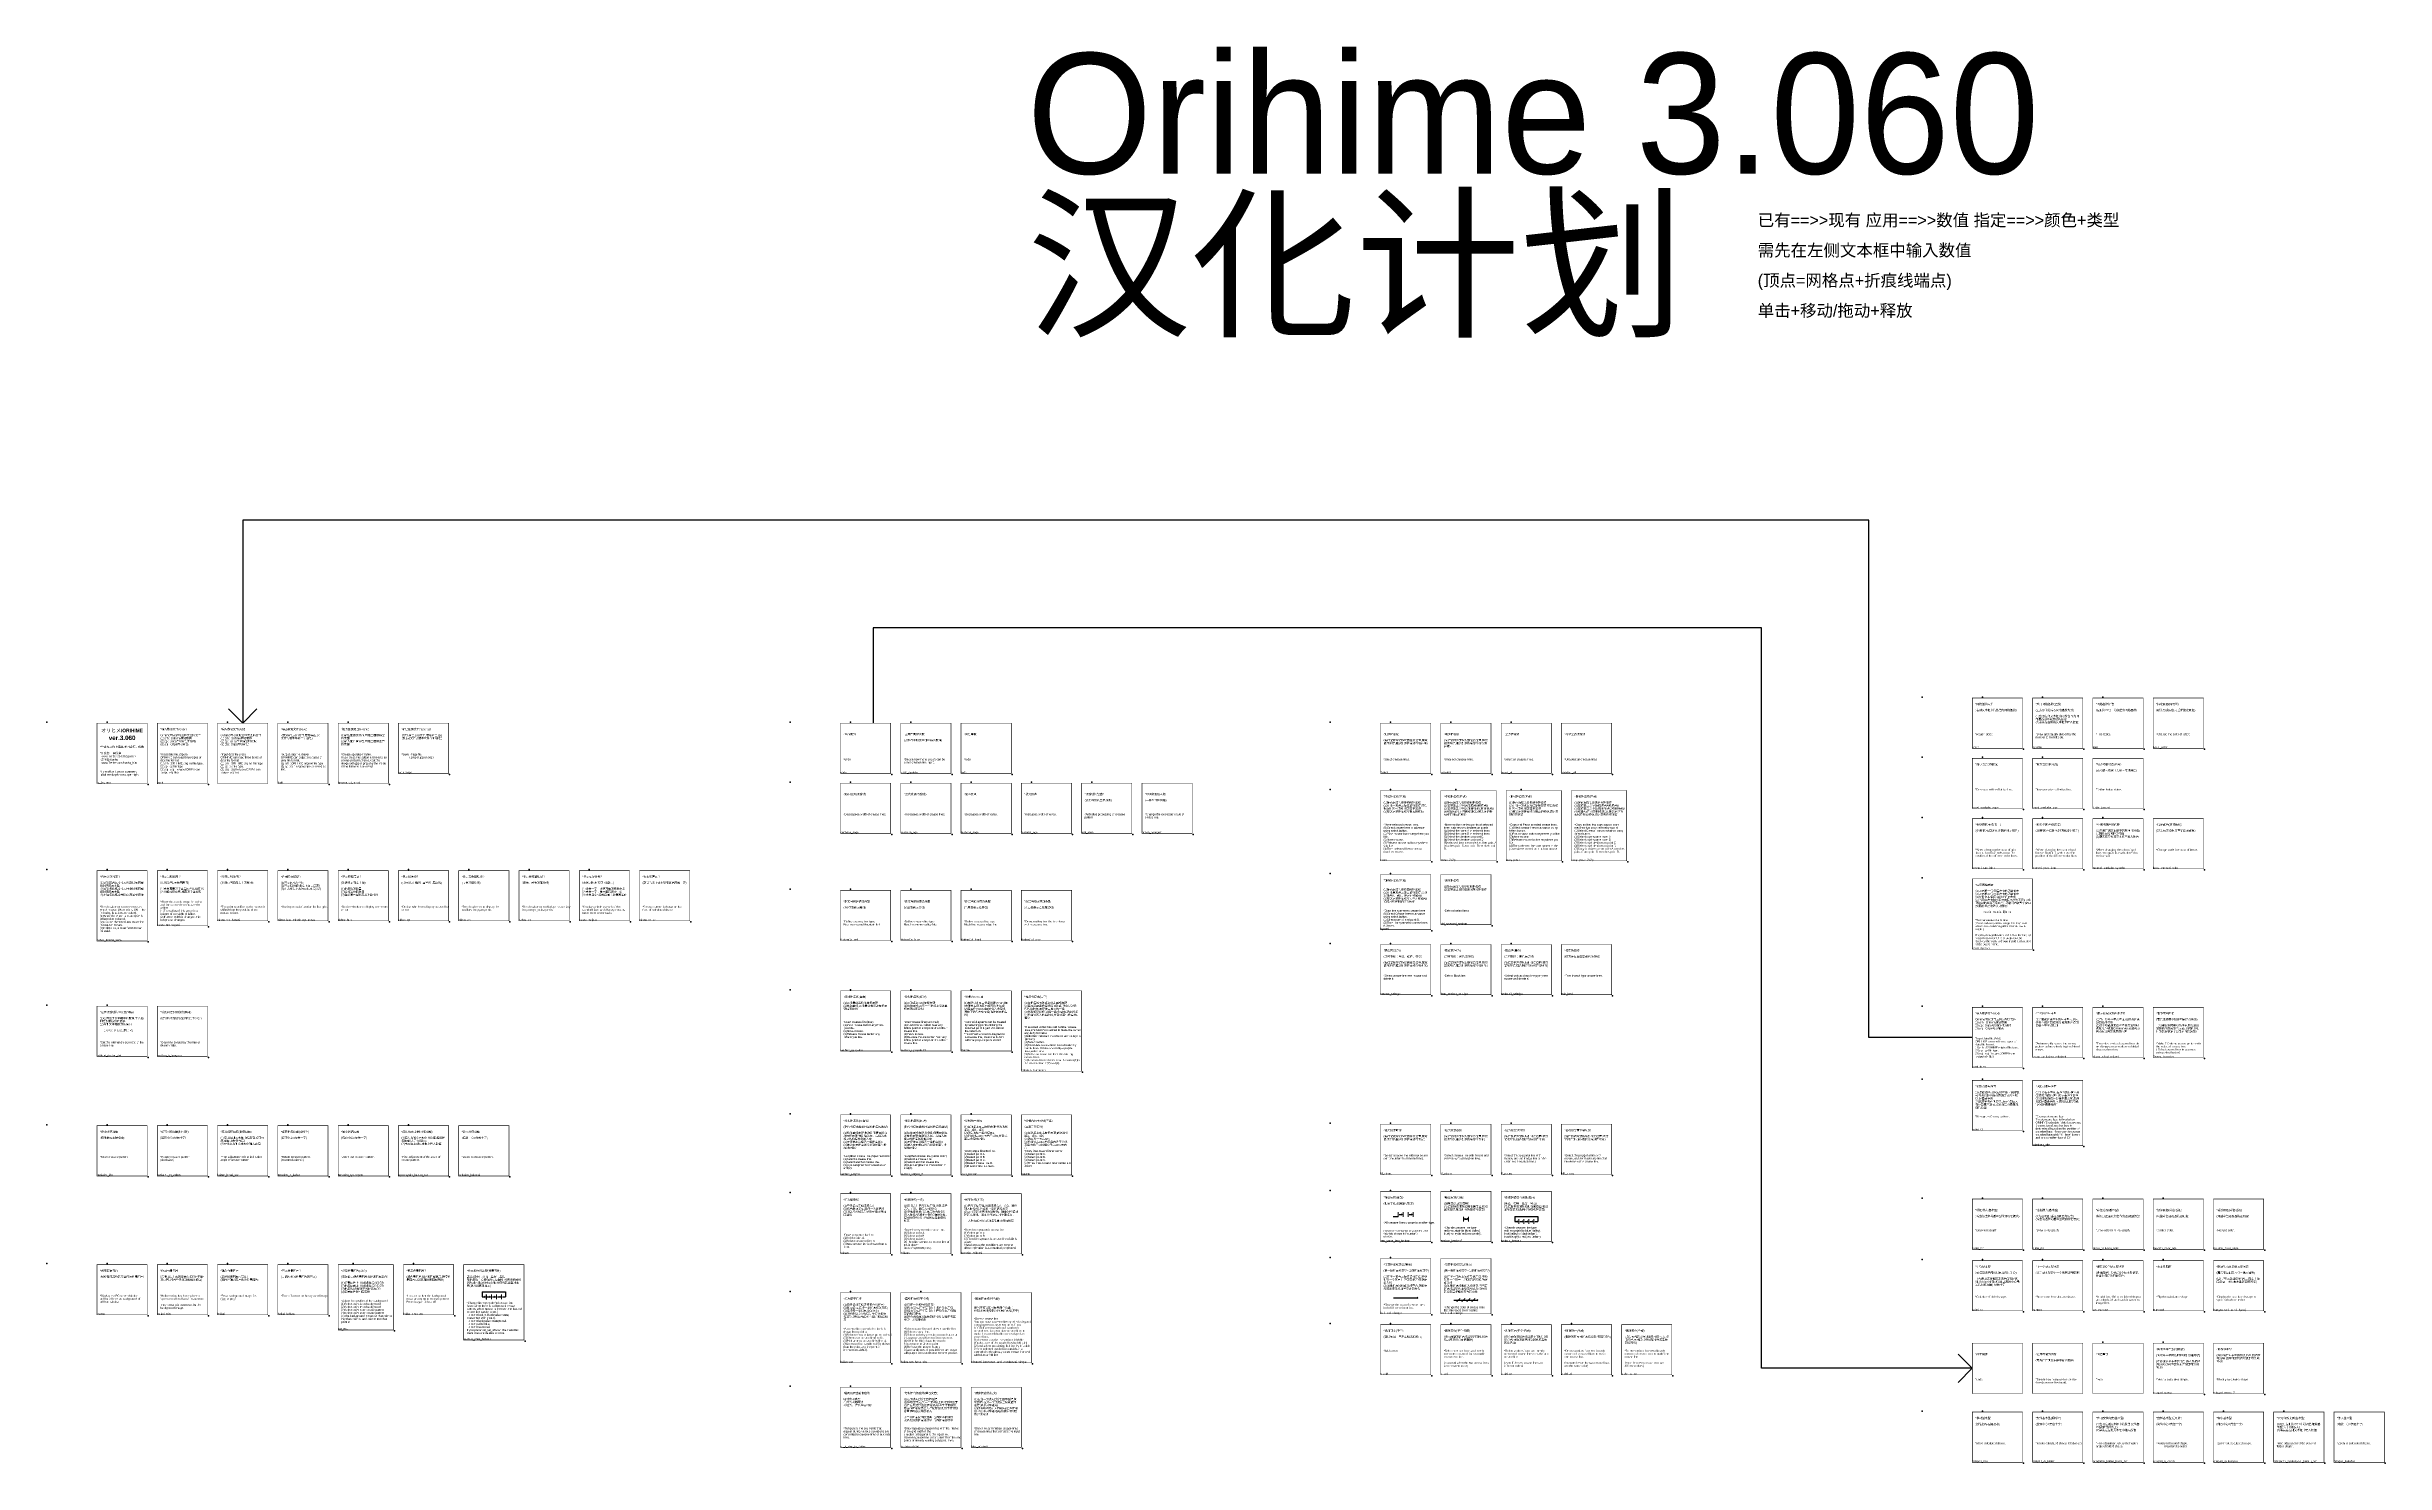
# Model space of a CAD drawing. Header units: millimetres. Extents: x -1842 to 3667, y -2745 to 2263.
# Drawn here: x -527 to 1800, y 853 to 2263 of the extents above; entities that cross this region are included whole.
import ezdxf
from ezdxf.enums import TextEntityAlignment as Align

# ---------------------------------------------------------------- set-up
doc = ezdxf.new("R2010")
doc.units = ezdxf.units.MM
doc.header["$LTSCALE"] = 1000
doc.layers.add('1-中文', color=7, linetype='Continuous', lineweight=25)
doc.layers.add('2-英文', color=250, linetype='Continuous', lineweight=25)
doc.layers.add('3-图名', color=6, linetype='Continuous', plot=False, transparency=0.5)
doc.layers.add('4-图框', color=7, linetype='Continuous', true_color=0x81cde4)
doc.styles.add('kucha制图', font='')
doc.styles.get("Standard").update_dxf_attribs({"font": ''})
doc.styles.add('黑体-加粗', font='')
doc.styles.get('kucha制图').set_extended_font_data('思源黑体 CN Regular')
doc.styles.get('Standard').set_extended_font_data('庞门正道标题体3.0')
doc.styles.get('黑体-加粗').set_extended_font_data('思源黑体 CN Medium', bold=True)

# ---------------------------------------------------------------- blocks, each defined once
blk = doc.blocks.new('图名')
at = {"layer": '3-图名', "ltscale": 8, "style": 'kucha制图', "flags": 8}
blk.add_attdef('图名', (0, 0), '', height=2, dxfattribs=at)
blk = doc.blocks.new('*U14')
at = {"color": 0, "const_width": 0.5}
blk.add_lwpolyline([(0, -60), (50, -60), (50, 0), (0, 0)], close=True, dxfattribs=at)
at = {"color": 8}
for p in [(-50, 1), (51, -61)]:
    blk.add_point(p, dxfattribs=at)
blk = doc.blocks.new('*U15')
at = {"color": 0, "const_width": 0.5}
blk.add_lwpolyline([(0, -50), (50, -50), (50, 0), (0, 0)], close=True, dxfattribs=at)
at = {"color": 8}
for p in [(-50, 1), (51, -51)]:
    blk.add_point(p, dxfattribs=at)
blk = doc.blocks.new('*U18')
at = {"color": 0, "const_width": 0.5}
blk.add_lwpolyline([(0, -70), (50, -70), (50, 0), (0, 0)], close=True, dxfattribs=at)
at = {"color": 8}
for p in [(-50, 1), (51, -71)]:
    blk.add_point(p, dxfattribs=at)
blk = doc.blocks.new('*U19')
at = {"color": 0, "const_width": 0.5}
blk.add_lwpolyline([(0, -55), (50, -55), (50, 0), (0, 0)], close=True, dxfattribs=at)
at = {"color": 8}
for p in [(-50, 1), (51, -56)]:
    blk.add_point(p, dxfattribs=at)
blk = doc.blocks.new('*U2')
at = {"color": 0, "const_width": 0.5}
blk.add_lwpolyline([(0, -65), (55, -65), (55, 0), (0, 0)], close=True, dxfattribs=at)
at = {"color": 8}
for p in [(-50, 1), (56, -66)]:
    blk.add_point(p, dxfattribs=at)
blk = doc.blocks.new('*U16')
at = {"color": 0, "const_width": 0.5}
blk.add_lwpolyline([(0, -75), (60, -75), (60, 0), (0, 0)], close=True, dxfattribs=at)
at = {"color": 8}
for p in [(-50, 1), (61, -76)]:
    blk.add_point(p, dxfattribs=at)
blk = doc.blocks.new('*U3')
at = {"color": 0, "const_width": 0.5}
blk.add_lwpolyline([(0, -80), (60, -80), (60, 0), (0, 0)], close=True, dxfattribs=at)
at = {"color": 8}
for p in [(-50, 1), (61, -81)]:
    blk.add_point(p, dxfattribs=at)
blk = doc.blocks.new('*U4')
at = {"color": 0, "const_width": 0.5}
blk.add_lwpolyline([(0, -60), (60, -60), (60, 0), (0, 0)], close=True, dxfattribs=at)
at = {"color": 8}
for p in [(-50, 1), (61, -61)]:
    blk.add_point(p, dxfattribs=at)
blk = doc.blocks.new('*U5')
at = {"color": 0, "const_width": 0.5}
blk.add_lwpolyline([(0, -70), (60, -70), (60, 0), (0, 0)], close=True, dxfattribs=at)
at = {"color": 8}
for p in [(-50, 1), (61, -71)]:
    blk.add_point(p, dxfattribs=at)
blk = doc.blocks.new('*U10')
at = {"color": 0, "const_width": 0.5}
blk.add_lwpolyline([(0, -70), (60, -70), (60, 0), (0, 0)], close=True, dxfattribs=at)
at = {"color": 8}
for p in [(-50, 1), (61, -71)]:
    blk.add_point(p, dxfattribs=at)
blk = doc.blocks.new('*U6')
at = {"color": 0, "const_width": 0.5}
blk.add_lwpolyline([(0, -60), (60, -60), (60, 0), (0, 0)], close=True, dxfattribs=at)
at = {"color": 8}
for p in [(-50, 1), (61, -61)]:
    blk.add_point(p, dxfattribs=at)
blk = doc.blocks.new('*U17')
at = {"color": 0, "const_width": 0.5}
blk.add_lwpolyline([(0, -70), (55, -70), (55, 0), (0, 0)], close=True, dxfattribs=at)
at = {"color": 8}
for p in [(-50, 1), (56, -71)]:
    blk.add_point(p, dxfattribs=at)
blk = doc.blocks.new('*U7')
at = {"color": 0, "const_width": 0.5}
blk.add_lwpolyline([(0, -70), (60, -70), (60, 0), (0, 0)], close=True, dxfattribs=at)
at = {"color": 8}
for p in [(-50, 1), (61, -71)]:
    blk.add_point(p, dxfattribs=at)
blk = doc.blocks.new('*U12')
at = {"color": 0, "const_width": 0.5}
blk.add_lwpolyline([(0, -65), (50, -65), (50, 0), (0, 0)], close=True, dxfattribs=at)
at = {"color": 8}
for p in [(-50, 1), (51, -66)]:
    blk.add_point(p, dxfattribs=at)

msp = doc.modelspace()

# ---------------------------------------------------------------- hatches: boundary and pattern name
at = {"layer": '1-中文'}
h = msp.add_hatch(dxfattribs=at)
h.set_pattern_fill('ANGLE', color=256)
h.set_pattern_definition([(0, (812.662, 1098.8465), (0, 6.985), [5.08, -1.905]), (90, (812.662, 1098.8465), (-6.985, 4e-16), [5.08, -1.905])])
h.paths.add_polyline_path([(817.7, 1098.8), (812.7, 1098.8), (812.7, 1103.8), (817.7, 1103.8)])

# ---------------------------------------------------------------- linework, layer by layer
at = {"color": 6}
for points in [[(1389.2, 1277.1), (1286.3, 1277.1), (1286.3, 1792.1), (-332.3, 1792.1), (-332.3, 1589.9)], [(1389.2, 947.7), (1179.4, 947.7), (1179.4, 1684.8), (295.2, 1684.8), (295.2, 1589.9)], [(-318.1, 1604.1), (-332.3, 1589.9), (-346.4, 1604.1)], [(1375, 961.8), (1389.2, 947.7), (1375, 933.5)]]:
    msp.add_lwpolyline(points, dxfattribs=at)
at = {"color": 6, "const_width": 0.5}
for points in [[(-357.3, 1529.9), (-307.3, 1529.9), (-307.3, 1589.9), (-357.3, 1589.9)], [(1389.2, 922.7), (1439.2, 922.7), (1439.2, 972.7), (1389.2, 972.7)], [(1449.2, 922.7), (1499.2, 922.7), (1499.2, 972.7), (1449.2, 972.7)], [(1509.2, 922.7), (1559.2, 922.7), (1559.2, 972.7), (1509.2, 972.7)]]:
    msp.add_lwpolyline(points, close=True, dxfattribs=at)
at = {"layer": '1-中文', "color": 8}
for p, q in [((818.7, 1100.8), (821.7, 1100.8)), ((821, 1101.6), (821.7, 1100.8)), ((821.7, 1100.8), (821, 1100.1)), ((828.7, 1100.8), (831.7, 1100.8)), ((831, 1101.6), (831.7, 1100.8)), ((831.7, 1100.8), (831, 1100.1)), ((884.4, 1097.1), (883.7, 1096.3)), ((883.7, 1096.3), (886.7, 1096.3)), ((883.7, 1096.3), (884.4, 1095.6)), ((886, 1097.1), (886.7, 1096.3)), ((886.7, 1096.3), (886, 1095.6)), ((933.7, 1098.8), (956.7, 1098.8)), ((936, 1094.6), (936.7, 1093.8)), ((941, 1094.6), (941.7, 1093.8)), ((946, 1094.6), (946.7, 1093.8)), ((951, 1094.6), (951.7, 1093.8)), ((933.7, 1093.8), (936.7, 1093.8)), ((936.7, 1093.8), (936, 1093.1)), ((938.7, 1093.8), (941.7, 1093.8)), ((941.7, 1093.8), (941, 1093.1)), ((943.7, 1093.8), (946.7, 1093.8)), ((946.7, 1093.8), (946, 1093.1)), ((948.7, 1093.8), (951.7, 1093.8)), ((951.7, 1093.8), (951, 1093.1)), ((953.7, 1093.8), (956.7, 1093.8)), ((-93.8, 1023.9), (-70.8, 1023.9)), ((-93.8, 1018.9), (-90.8, 1018.9)), ((-91.5, 1019.6), (-90.8, 1018.9)), ((-90.8, 1018.9), (-91.5, 1018.1)), ((-88.8, 1018.9), (-85.8, 1018.9)), ((-86.5, 1019.6), (-85.8, 1018.9)), ((-85.8, 1018.9), (-86.5, 1018.1)), ((-83.8, 1018.9), (-80.8, 1018.9)), ((-81.5, 1019.6), (-80.8, 1018.9)), ((-80.8, 1018.9), (-81.5, 1018.1)), ((-78.8, 1018.9), (-75.8, 1018.9)), ((-76.5, 1019.6), (-75.8, 1018.9)), ((-75.8, 1018.9), (-76.5, 1018.1)), ((-73.8, 1018.9), (-70.8, 1018.9)), ((813.2, 1018), (837.2, 1018)), ((836.5, 1018.7), (837.2, 1018)), ((837.2, 1018), (836.5, 1017.3)), ((873.2, 1015.5), (897.2, 1015.5)), ((896.5, 1016.2), (897.2, 1015.5)), ((897.2, 1015.5), (896.5, 1014.8))]:
    msp.add_line(p, q, dxfattribs=at)
at = {"layer": '1-中文', "color": 1, "transparency": 33554559, "const_width": 1}
for points in [[(817.7, 1098.3), (817.7, 1103.3)], [(832.7, 1098.3), (832.7, 1103.3)], [(882.7, 1093.8), (882.7, 1098.8)], [(942.7, 1091.3), (942.7, 1096.3)], [(-84.8, 1016.4), (-84.8, 1021.4)], [(815.2, 1018), (820.2, 1018)], [(825.2, 1018), (830.2, 1018)], [(875.9, 1013.8), (879.4, 1017.3)], [(885.9, 1013.8), (889.4, 1017.3)]]:
    msp.add_lwpolyline(points, dxfattribs=at)
at = {"layer": '1-中文', "color": 5, "transparency": 33554559, "const_width": 1}
for points in [[(822.7, 1098.3), (822.7, 1103.3)], [(827.7, 1098.3), (827.7, 1103.3)], [(887.7, 1093.8), (887.7, 1098.8)], [(947.7, 1091.3), (947.7, 1096.3)], [(-79.8, 1016.4), (-79.8, 1021.4)], [(820.2, 1018), (825.2, 1018)], [(830.2, 1018), (835.2, 1018)], [(880.9, 1013.8), (884.4, 1017.3)], [(890.9, 1013.8), (894.4, 1017.3)]]:
    msp.add_lwpolyline(points, dxfattribs=at)
at = {"layer": '1-中文', "color": 8}
for points in [[(933.7, 1098.8), (933.7, 1093.8)], [(956.7, 1098.8), (956.7, 1093.8)], [(-93.8, 1023.9), (-93.8, 1018.9)], [(-70.8, 1023.9), (-70.8, 1018.9)]]:
    msp.add_lwpolyline(points, dxfattribs=at)
at = {"layer": '1-中文', "color": 7, "transparency": 33554559, "const_width": 1}
for points in [[(937.7, 1091.3), (937.7, 1096.3)], [(952.7, 1091.3), (952.7, 1096.3)], [(-89.8, 1016.4), (-89.8, 1021.4)], [(-74.8, 1016.4), (-74.8, 1021.4)]]:
    msp.add_lwpolyline(points, dxfattribs=at)
at = {"layer": '1-中文', "color": 3, "transparency": 33554483, "const_width": 1}
msp.add_lwpolyline([(-89.6, 1016.2), (-89.6, 1021.2)], dxfattribs=at)

# ---------------------------------------------------------------- block references
at = {"layer": '3-图名'}
ref = msp.add_blockref('图名', (1389.2, 1564.9), dxfattribs=at)
ref.add_attrib('图名', 'kitei2', (1389.2, 1564.9), dxfattribs={"ltscale": 8, "height": 2, "style": 'kucha制图'})
ref = msp.add_blockref('图名', (1449.2, 1564.9), dxfattribs=at)
ref.add_attrib('图名', 'syutoku', (1449.2, 1564.9), dxfattribs={"ltscale": 8, "height": 2, "style": 'kucha制图'})
ref = msp.add_blockref('图名', (1509.2, 1564.9), dxfattribs=at)
ref.add_attrib('图名', 'kitei', (1509.2, 1564.9), dxfattribs={"ltscale": 8, "height": 2, "style": 'kucha制图'})
ref = msp.add_blockref('图名', (1569.2, 1564.9), dxfattribs=at)
ref.add_attrib('图名', 'kousi_color', (1569.2, 1564.9), dxfattribs={"ltscale": 8, "height": 2, "style": 'kucha制图'})
ref = msp.add_blockref('图名', (-177.3, 1539.9), dxfattribs=at)
ref.add_attrib('图名', 'writeImage', (-177.3, 1539.9), dxfattribs={"ltscale": 8, "height": 2, "style": 'kucha制图'})
ref = msp.add_blockref('图名', (262.7, 1539.9), dxfattribs=at)
ref.add_attrib('图名', 'undo', (262.7, 1539.9), dxfattribs={"ltscale": 8, "height": 2, "style": 'kucha制图'})
ref = msp.add_blockref('图名', (322.7, 1539.9), dxfattribs=at)
ref.add_attrib('图名', 'undo_syutoku', (322.7, 1539.9), dxfattribs={"ltscale": 8, "height": 2, "style": 'kucha制图'})
ref = msp.add_blockref('图名', (382.7, 1539.9), dxfattribs=at)
ref.add_attrib('图名', 'redo', (382.7, 1539.9), dxfattribs={"ltscale": 8, "height": 2, "style": 'kucha制图'})
ref = msp.add_blockref('图名', (800.2, 1539.9), dxfattribs=at)
ref.add_attrib('图名', 'Select', (800.2, 1539.9), dxfattribs={"ltscale": 8, "height": 2, "style": 'kucha制图'})
ref = msp.add_blockref('图名', (860.2, 1539.9), dxfattribs=at)
ref.add_attrib('图名', 'unselect', (860.2, 1539.9), dxfattribs={"ltscale": 8, "height": 2, "style": 'kucha制图'})
ref = msp.add_blockref('图名', (920.2, 1539.9), dxfattribs=at)
ref.add_attrib('图名', 'select_all', (920.2, 1539.9), dxfattribs={"ltscale": 8, "height": 2, "style": 'kucha制图'})
ref = msp.add_blockref('图名', (980.2, 1539.9), dxfattribs=at)
ref.add_attrib('图名', 'unselect_all', (980.2, 1539.9), dxfattribs={"ltscale": 8, "height": 2, "style": 'kucha制图'})
ref = msp.add_blockref('图名', (-477.3, 1529.9), dxfattribs=at)
ref.add_attrib('图名', 'a__hajimeni', (-477.3, 1529.9), dxfattribs={"ltscale": 8, "height": 2, "style": 'kucha制图'})
ref = msp.add_blockref('图名', (-417.3, 1529.9), dxfattribs=at)
ref.add_attrib('图名', 'yomi', (-417.3, 1529.9), dxfattribs={"ltscale": 8, "height": 2, "style": 'kucha制图'})
ref = msp.add_blockref('图名', (-297.3, 1529.9), dxfattribs=at)
ref.add_attrib('图名', 'kaki', (-297.3, 1529.9), dxfattribs={"ltscale": 8, "height": 2, "style": 'kucha制图'})
ref = msp.add_blockref('图名', (-237.3, 1529.9), dxfattribs=at)
ref.add_attrib('图名', 'tyouhoukei_select', (-237.3, 1529.9), dxfattribs={"ltscale": 8, "height": 2, "style": 'kucha制图'})
ref = msp.add_blockref('图名', (1389.2, 1504.9), dxfattribs=at)
ref.add_attrib('图名', 'kousi_senhaba_sage', (1389.2, 1504.9), dxfattribs={"ltscale": 8, "height": 2, "style": 'kucha制图'})
ref = msp.add_blockref('图名', (1449.2, 1504.9), dxfattribs=at)
ref.add_attrib('图名', 'kousi_senhaba_age', (1449.2, 1504.9), dxfattribs={"ltscale": 8, "height": 2, "style": 'kucha制图'})
ref = msp.add_blockref('图名', (1509.2, 1504.9), dxfattribs=at)
ref.add_attrib('图名', 'i_kitei_jyoutai', (1509.2, 1504.9), dxfattribs={"ltscale": 8, "height": 2, "style": 'kucha制图'})
ref = msp.add_blockref('图名', (262.7, 1480.2), dxfattribs=at)
ref.add_attrib('图名', 'senhaba_sage', (262.7, 1480.2), dxfattribs={"ltscale": 8, "height": 2, "style": 'kucha制图'})
ref = msp.add_blockref('图名', (322.7, 1480.2), dxfattribs=at)
ref.add_attrib('图名', 'senhaba_age', (322.7, 1480.2), dxfattribs={"ltscale": 8, "height": 2, "style": 'kucha制图'})
ref = msp.add_blockref('图名', (382.7, 1480.2), dxfattribs=at)
ref.add_attrib('图名', 'tenhaba_sage', (382.7, 1480.2), dxfattribs={"ltscale": 8, "height": 2, "style": 'kucha制图'})
ref = msp.add_blockref('图名', (442.7, 1480.2), dxfattribs=at)
ref.add_attrib('图名', 'tenhaba_age', (442.7, 1480.2), dxfattribs={"ltscale": 8, "height": 2, "style": 'kucha制图'})
ref = msp.add_blockref('图名', (502.7, 1480.2), dxfattribs=at)
ref.add_attrib('图名', 'anti_alias', (502.7, 1480.2), dxfattribs={"ltscale": 8, "height": 2, "style": 'kucha制图'})
ref = msp.add_blockref('图名', (562.7, 1480.2), dxfattribs=at)
ref.add_attrib('图名', 'orisen_hyougen', (562.7, 1480.2), dxfattribs={"ltscale": 8, "height": 2, "style": 'kucha制图'})
ref = msp.add_blockref('图名', (800.2, 1452.9), dxfattribs=at)
ref.add_attrib('图名', 'move', (800.2, 1452.9), dxfattribs={"ltscale": 8, "height": 2, "style": 'kucha制图'})
ref = msp.add_blockref('图名', (860.2, 1452.9), dxfattribs=at)
ref.add_attrib('图名', 'move_2p2p', (860.2, 1452.9), dxfattribs={"ltscale": 8, "height": 2, "style": 'kucha制图'})
ref = msp.add_blockref('图名', (925.2, 1452.9), dxfattribs=at)
ref.add_attrib('图名', 'copy_paste', (925.2, 1452.9), dxfattribs={"ltscale": 8, "height": 2, "style": 'kucha制图'})
ref = msp.add_blockref('图名', (990.2, 1452.9), dxfattribs=at)
ref.add_attrib('图名', 'copy_paste_2p2p', (990.2, 1452.9), dxfattribs={"ltscale": 8, "height": 2, "style": 'kucha制图'})
ref = msp.add_blockref('图名', (1389.2, 1444.9), dxfattribs=at)
ref.add_attrib('图名', 'memori_tate_idou', (1389.2, 1444.9), dxfattribs={"ltscale": 8, "height": 2, "style": 'kucha制图'})
ref = msp.add_blockref('图名', (1449.2, 1444.9), dxfattribs=at)
ref.add_attrib('图名', 'memori_yoko_idou', (1449.2, 1444.9), dxfattribs={"ltscale": 8, "height": 2, "style": 'kucha制图'})
ref = msp.add_blockref('图名', (1509.2, 1444.9), dxfattribs=at)
ref.add_attrib('图名', 'memori_kankaku_syutoku', (1509.2, 1444.9), dxfattribs={"ltscale": 8, "height": 2, "style": 'kucha制图'})
ref = msp.add_blockref('图名', (1569.2, 1444.9), dxfattribs=at)
ref.add_attrib('图名', 'kousi_memori_color', (1569.2, 1444.9), dxfattribs={"ltscale": 8, "height": 2, "style": 'kucha制图'})
ref = msp.add_blockref('图名', (-477.3, 1373.1), dxfattribs=at)
ref.add_attrib('图名', 'ckbox_mouse_settei', (-477.3, 1373.1), dxfattribs={"ltscale": 8, "height": 2, "style": 'kucha制图'})
ref = msp.add_blockref('图名', (-417.3, 1388.1), dxfattribs=at)
ref.add_attrib('图名', 'ckbox_ten_sagasi', (-417.3, 1388.1), dxfattribs={"ltscale": 8, "height": 2, "style": 'kucha制图'})
ref = msp.add_blockref('图名', (-357.3, 1393.1), dxfattribs=at)
ref.add_attrib('图名', 'ckbox_ten_hanasi', (-357.3, 1393.1), dxfattribs={"ltscale": 8, "height": 2, "style": 'kucha制图'})
ref = msp.add_blockref('图名', (-297.3, 1393.1), dxfattribs=at)
ref.add_attrib('图名', 'ckbox_kou_mitudo_nyuuryoku', (-297.3, 1393.1), dxfattribs={"ltscale": 8, "height": 2, "style": 'kucha制图'})
ref = msp.add_blockref('图名', (-237.3, 1393.1), dxfattribs=at)
ref.add_attrib('图名', 'ckbox_bun', (-237.3, 1393.1), dxfattribs={"ltscale": 8, "height": 2, "style": 'kucha制图'})
ref = msp.add_blockref('图名', (-177.3, 1393.1), dxfattribs=at)
ref.add_attrib('图名', 'ckbox_cp', (-177.3, 1393.1), dxfattribs={"ltscale": 8, "height": 2, "style": 'kucha制图'})
ref = msp.add_blockref('图名', (-117.3, 1393.1), dxfattribs=at)
ref.add_attrib('图名', 'ckbox_a0', (-117.3, 1393.1), dxfattribs={"ltscale": 8, "height": 2, "style": 'kucha制图'})
ref = msp.add_blockref('图名', (-57.3, 1393.1), dxfattribs=at)
ref.add_attrib('图名', 'ckbox_a1', (-57.3, 1393.1), dxfattribs={"ltscale": 8, "height": 2, "style": 'kucha制图'})
ref = msp.add_blockref('图名', (2.7, 1393.1), dxfattribs=at)
ref.add_attrib('图名', 'ckbox_mejirusi', (2.7, 1393.1), dxfattribs={"ltscale": 8, "height": 2, "style": 'kucha制图'})
ref = msp.add_blockref('图名', (62.7, 1393.1), dxfattribs=at)
ref.add_attrib('图名', 'ckbox_cp_ue', (62.7, 1393.1), dxfattribs={"ltscale": 8, "height": 2, "style": 'kucha制图'})
ref = msp.add_blockref('图名', (262.7, 1373.5), dxfattribs=at)
ref.add_attrib('图名', 'ButtonCol_red', (262.7, 1373.5), dxfattribs={"ltscale": 8, "height": 2, "style": 'kucha制图'})
ref = msp.add_blockref('图名', (322.7, 1373.5), dxfattribs=at)
ref.add_attrib('图名', 'ButtonCol_blue', (322.7, 1373.5), dxfattribs={"ltscale": 8, "height": 2, "style": 'kucha制图'})
ref = msp.add_blockref('图名', (382.7, 1373.5), dxfattribs=at)
ref.add_attrib('图名', 'ButtonCol_black', (382.7, 1373.5), dxfattribs={"ltscale": 8, "height": 2, "style": 'kucha制图'})
ref = msp.add_blockref('图名', (442.7, 1373.5), dxfattribs=at)
ref.add_attrib('图名', 'ButtonCol_cyan', (442.7, 1373.5), dxfattribs={"ltscale": 8, "height": 2, "style": 'kucha制图'})
ref = msp.add_blockref('图名', (800.2, 1384.3), dxfattribs=at)
ref.add_attrib('图名', 'kyouei', (800.2, 1384.3), dxfattribs={"ltscale": 8, "height": 2, "style": 'kucha制图'})
ref = msp.add_blockref('图名', (860.2, 1389.3), dxfattribs=at)
ref.add_attrib('图名', 'del_selected_senbun', (860.2, 1389.3), dxfattribs={"ltscale": 8, "height": 2, "style": 'kucha制图'})
ref = msp.add_blockref('图名', (1389.2, 1364.9), dxfattribs=at)
ref.add_attrib('图名', 'kousi_syutoku', (1389.2, 1364.9), dxfattribs={"ltscale": 8, "height": 2, "style": 'kucha制图'})
ref = msp.add_blockref('图名', (800.2, 1319.6), dxfattribs=at)
ref.add_attrib('图名', 'senbun_sakujyo', (800.2, 1319.6), dxfattribs={"ltscale": 8, "height": 2, "style": 'kucha制图'})
ref = msp.add_blockref('图名', (860.2, 1319.6), dxfattribs=at)
ref.add_attrib('图名', 'kuro_senbun_sakujyo', (860.2, 1319.6), dxfattribs={"ltscale": 8, "height": 2, "style": 'kucha制图'})
ref = msp.add_blockref('图名', (920.2, 1319.6), dxfattribs=at)
ref.add_attrib('图名', 'senbun3_sakujyo', (920.2, 1319.6), dxfattribs={"ltscale": 8, "height": 2, "style": 'kucha制图'})
ref = msp.add_blockref('图名', (980.2, 1319.6), dxfattribs=at)
ref.add_attrib('图名', 'eda_kesi', (980.2, 1319.6), dxfattribs={"ltscale": 8, "height": 2, "style": 'kucha制图'})
ref = msp.add_blockref('图名', (-477.3, 1258.2), dxfattribs=at)
ref.add_attrib('图名', 'senbun_naibun_set', (-477.3, 1258.2), dxfattribs={"ltscale": 8, "height": 2, "style": 'kucha制图'})
ref = msp.add_blockref('图名', (-417.3, 1258.2), dxfattribs=at)
ref.add_attrib('图名', 'senbun_n_nyuryoku', (-417.3, 1258.2), dxfattribs={"ltscale": 8, "height": 2, "style": 'kucha制图'})
ref = msp.add_blockref('图名', (262.7, 1263.5), dxfattribs=at)
ref.add_attrib('图名', 'senbun_nyuryoku', (262.7, 1263.5), dxfattribs={"ltscale": 8, "height": 2, "style": 'kucha制图'})
ref = msp.add_blockref('图名', (322.7, 1263.5), dxfattribs=at)
ref.add_attrib('图名', 'senbun_nyuryoku11', (322.7, 1263.5), dxfattribs={"ltscale": 8, "height": 2, "style": 'kucha制图'})
ref = msp.add_blockref('图名', (382.7, 1263.5), dxfattribs=at)
ref.add_attrib('图名', 'Voronoi', (382.7, 1263.5), dxfattribs={"ltscale": 8, "height": 2, "style": 'kucha制图'})
ref = msp.add_blockref('图名', (1449.2, 1257.1), dxfattribs=at)
ref.add_attrib('图名', 'ckbox_cp_kaizen_oritatami', (1449.2, 1257.1), dxfattribs={"ltscale": 8, "height": 2, "style": 'kucha制图'})
ref = msp.add_blockref('图名', (1509.2, 1257.1), dxfattribs=at)
ref.add_attrib('图名', 'ckbox_select_nokosi', (1509.2, 1257.1), dxfattribs={"ltscale": 8, "height": 2, "style": 'kucha制图'})
ref = msp.add_blockref('图名', (1569.2, 1257.1), dxfattribs=at)
ref.add_attrib('图名', '2syoku_tenkaizu', (1569.2, 1257.1), dxfattribs={"ltscale": 8, "height": 2, "style": 'kucha制图'})
ref = msp.add_blockref('图名', (442.7, 1243.5), dxfattribs=at)
ref.add_attrib('图名', 'oritatami_kanousen', (442.7, 1243.5), dxfattribs={"ltscale": 8, "height": 2, "style": 'kucha制图'})
ref = msp.add_blockref('图名', (1389.2, 1247.1), dxfattribs=at)
ref.add_attrib('图名', 'yomi_tuika', (1389.2, 1247.1), dxfattribs={"ltscale": 8, "height": 2, "style": 'kucha制图'})
ref = msp.add_blockref('图名', (1389.2, 1184.4), dxfattribs=at)
ref.add_attrib('图名', 'suitei_01', (1389.2, 1184.4), dxfattribs={"ltscale": 8, "height": 2, "style": 'kucha制图'})
ref = msp.add_blockref('图名', (1449.2, 1169.4), dxfattribs=at)
ref.add_attrib('图名', 'koteimen_sitei', (1449.2, 1169.4), dxfattribs={"ltscale": 8, "height": 2, "style": 'kucha制图'})
ref = msp.add_blockref('图名', (-477.3, 1139.2), dxfattribs=at)
ref.add_attrib('图名', 'tenkaizu_idiu', (-477.3, 1139.2), dxfattribs={"ltscale": 8, "height": 2, "style": 'kucha制图'})
ref = msp.add_blockref('图名', (-417.3, 1139.2), dxfattribs=at)
ref.add_attrib('图名', 'tenkaizu_m_kaiten', (-417.3, 1139.2), dxfattribs={"ltscale": 8, "height": 2, "style": 'kucha制图'})
ref = msp.add_blockref('图名', (-357.3, 1139.2), dxfattribs=at)
ref.add_attrib('图名', 'kaiten_hosei_set', (-357.3, 1139.2), dxfattribs={"ltscale": 8, "height": 2, "style": 'kucha制图'})
ref = msp.add_blockref('图名', (-297.3, 1139.2), dxfattribs=at)
ref.add_attrib('图名', 'tenkaizu_p_kaiten', (-297.3, 1139.2), dxfattribs={"ltscale": 8, "height": 2, "style": 'kucha制图'})
ref = msp.add_blockref('图名', (-237.3, 1139.2), dxfattribs=at)
ref.add_attrib('图名', 'tenkaizu_syukusyou', (-237.3, 1139.2), dxfattribs={"ltscale": 8, "height": 2, "style": 'kucha制图'})
ref = msp.add_blockref('图名', (-177.3, 1139.2), dxfattribs=at)
ref.add_attrib('图名', 'syukusyaku_keisuu_set', (-177.3, 1139.2), dxfattribs={"ltscale": 8, "height": 2, "style": 'kucha制图'})
ref = msp.add_blockref('图名', (-117.3, 1139.2), dxfattribs=at)
ref.add_attrib('图名', 'tenkaizu_kakudai', (-117.3, 1139.2), dxfattribs={"ltscale": 8, "height": 2, "style": 'kucha制图'})
ref = msp.add_blockref('图名', (262.7, 1140.1), dxfattribs=at)
ref.add_attrib('图名', 'senbun_entyou', (262.7, 1140.1), dxfattribs={"ltscale": 8, "height": 2, "style": 'kucha制图'})
ref = msp.add_blockref('图名', (322.7, 1140.1), dxfattribs=at)
ref.add_attrib('图名', 'senbun_entyou_2', (322.7, 1140.1), dxfattribs={"ltscale": 8, "height": 2, "style": 'kucha制图'})
ref = msp.add_blockref('图名', (382.7, 1140.1), dxfattribs=at)
ref.add_attrib('图名', 'kaku_toubun', (382.7, 1140.1), dxfattribs={"ltscale": 8, "height": 2, "style": 'kucha制图'})
ref = msp.add_blockref('图名', (442.7, 1140.1), dxfattribs=at)
ref.add_attrib('图名', 'naishin', (442.7, 1140.1), dxfattribs={"ltscale": 8, "height": 2, "style": 'kucha制图'})
ref = msp.add_blockref('图名', (800.2, 1140.7), dxfattribs=at)
ref.add_attrib('图名', 'M_nisuru', (800.2, 1140.7), dxfattribs={"ltscale": 8, "height": 2, "style": 'kucha制图'})
ref = msp.add_blockref('图名', (860.2, 1140.7), dxfattribs=at)
ref.add_attrib('图名', 'V_nisuru', (860.2, 1140.7), dxfattribs={"ltscale": 8, "height": 2, "style": 'kucha制图'})
ref = msp.add_blockref('图名', (920.2, 1140.7), dxfattribs=at)
ref.add_attrib('图名', 'E_nisuru', (920.2, 1140.7), dxfattribs={"ltscale": 8, "height": 2, "style": 'kucha制图'})
ref = msp.add_blockref('图名', (980.2, 1140.7), dxfattribs=at)
ref.add_attrib('图名', 'HK_nisuru', (980.2, 1140.7), dxfattribs={"ltscale": 8, "height": 2, "style": 'kucha制图'})
ref = msp.add_blockref('图名', (800.2, 1073.8), dxfattribs=at)
ref.add_attrib('图名', 'zen_yama_tani_henkan', (800.2, 1073.8), dxfattribs={"ltscale": 8, "height": 2, "style": 'kucha制图'})
ref = msp.add_blockref('图名', (860.2, 1073.8), dxfattribs=at)
ref.add_attrib('图名', 'senbun_henkan2', (860.2, 1073.8), dxfattribs={"ltscale": 8, "height": 2, "style": 'kucha制图'})
ref = msp.add_blockref('图名', (920.2, 1073.8), dxfattribs=at)
ref.add_attrib('图名', 'senbun_henkan', (920.2, 1073.8), dxfattribs={"ltscale": 8, "height": 2, "style": 'kucha制图'})
ref = msp.add_blockref('图名', (262.7, 1061.6), dxfattribs=at)
ref.add_attrib('图名', 'suisen', (262.7, 1061.6), dxfattribs={"ltscale": 8, "height": 2, "style": 'kucha制图'})
ref = msp.add_blockref('图名', (322.7, 1061.6), dxfattribs=at)
ref.add_attrib('图名', 'orikaesi', (322.7, 1061.6), dxfattribs={"ltscale": 8, "height": 2, "style": 'kucha制图'})
ref = msp.add_blockref('图名', (382.9, 1061.6), dxfattribs=at)
ref.add_attrib('图名', 'renzoku_orikaesi', (382.9, 1061.6), dxfattribs={"ltscale": 8, "height": 2, "style": 'kucha制图'})
ref = msp.add_blockref('图名', (1389.2, 1066.2), dxfattribs=at)
ref.add_attrib('图名', 'suitei_02', (1389.2, 1066.2), dxfattribs={"ltscale": 8, "height": 2, "style": 'kucha制图'})
ref = msp.add_blockref('图名', (1449.2, 1066.2), dxfattribs=at)
ref.add_attrib('图名', 'suitei_03', (1449.2, 1066.2), dxfattribs={"ltscale": 8, "height": 2, "style": 'kucha制图'})
ref = msp.add_blockref('图名', (1509.2, 1066.2), dxfattribs=at)
ref.add_attrib('图名', 'ckbox_toukazu_color', (1509.2, 1066.2), dxfattribs={"ltscale": 8, "height": 2, "style": 'kucha制图'})
ref = msp.add_blockref('图名', (1569.2, 1066.2), dxfattribs=at)
ref.add_attrib('图名', 'toukazu_color_age', (1569.2, 1066.2), dxfattribs={"ltscale": 8, "height": 2, "style": 'kucha制图'})
ref = msp.add_blockref('图名', (1629.2, 1066.2), dxfattribs=at)
ref.add_attrib('图名', 'toukazu_color_sage', (1629.2, 1066.2), dxfattribs={"ltscale": 8, "height": 2, "style": 'kucha制图'})
ref = msp.add_blockref('图名', (-477.3, 1000.9), dxfattribs=at)
ref.add_attrib('图名', 'toumei', (-477.3, 1000.9), dxfattribs={"ltscale": 8, "height": 2, "style": 'kucha制图'})
ref = msp.add_blockref('图名', (-417.3, 1000.9), dxfattribs=at)
ref.add_attrib('图名', 'haikei_trim', (-417.3, 1000.9), dxfattribs={"ltscale": 8, "height": 2, "style": 'kucha制图'})
ref = msp.add_blockref('图名', (-357.3, 1000.9), dxfattribs=at)
ref.add_attrib('图名', 'haikei', (-357.3, 1000.9), dxfattribs={"ltscale": 8, "height": 2, "style": 'kucha制图'})
ref = msp.add_blockref('图名', (-297.3, 1000.9), dxfattribs=at)
ref.add_attrib('图名', 'haikei_kirikae', (-297.3, 1000.9), dxfattribs={"ltscale": 8, "height": 2, "style": 'kucha制图'})
ref = msp.add_blockref('图名', (-172.3, 1000.9), dxfattribs=at)
ref.add_attrib('图名', 'haikei_Lock_on', (-172.3, 1000.9), dxfattribs={"ltscale": 8, "height": 2, "style": 'kucha制图'})
ref = msp.add_blockref('图名', (800.2, 1002), dxfattribs=at)
ref.add_attrib('图名', 'in_L_col_change', (800.2, 1002), dxfattribs={"ltscale": 8, "height": 2, "style": 'kucha制图'})
ref = msp.add_blockref('图名', (860.2, 1002), dxfattribs=at)
ref.add_attrib('图名', 'on_L_col_change', (860.2, 1002), dxfattribs={"ltscale": 8, "height": 2, "style": 'kucha制图'})
ref = msp.add_blockref('图名', (1389.2, 1004.9), dxfattribs=at)
ref.add_attrib('图名', 'suitei_04', (1389.2, 1004.9), dxfattribs={"ltscale": 8, "height": 2, "style": 'kucha制图'})
ref = msp.add_blockref('图名', (1449.2, 1004.9), dxfattribs=at)
ref.add_attrib('图名', 'Button3', (1449.2, 1004.9), dxfattribs={"ltscale": 8, "height": 2, "style": 'kucha制图'})
ref = msp.add_blockref('图名', (1509.2, 1004.9), dxfattribs=at)
ref.add_attrib('图名', 'AS_matome', (1509.2, 1004.9), dxfattribs={"ltscale": 8, "height": 2, "style": 'kucha制图'})
ref = msp.add_blockref('图名', (1569.2, 1004.9), dxfattribs=at)
ref.add_attrib('图名', 'Button0b', (1569.2, 1004.9), dxfattribs={"ltscale": 8, "height": 2, "style": 'kucha制图'})
ref = msp.add_blockref('图名', (1629.2, 1004.9), dxfattribs=at)
ref.add_attrib('图名', 'bangou_sitei_suitei_hyouji', (1629.2, 1004.9), dxfattribs={"ltscale": 8, "height": 2, "style": 'kucha制图'})
ref = msp.add_blockref('图名', (-237.3, 985.9), dxfattribs=at)
ref.add_attrib('图名', 'set_BG', (-237.3, 985.9), dxfattribs={"ltscale": 8, "height": 2, "style": 'kucha制图'})
ref = msp.add_blockref('图名', (-112.3, 975.9), dxfattribs=at)
ref.add_attrib('图名', 'senbun_yoke_henkan', (-112.3, 975.9), dxfattribs={"ltscale": 8, "height": 2, "style": 'kucha制图'})
ref = msp.add_blockref('图名', (262.7, 953.1), dxfattribs=at)
ref.add_attrib('图名', 'heikousen', (262.7, 953.1), dxfattribs={"ltscale": 8, "height": 2, "style": 'kucha制图'})
ref = msp.add_blockref('图名', (322.7, 953.1), dxfattribs=at)
ref.add_attrib('图名', 'heikousen_haba_sitei', (322.7, 953.1), dxfattribs={"ltscale": 8, "height": 2, "style": 'kucha制图'})
ref = msp.add_blockref('图名', (392.7, 953.1), dxfattribs=at)
ref.add_attrib('图名', 'oritatami_kanousen_and_kousitenkei_simple', (392.7, 953.1), dxfattribs={"ltscale": 8, "height": 2, "style": 'kucha制图'})
ref = msp.add_blockref('图名', (800.2, 941.2), dxfattribs=at)
ref.add_attrib('图名', 'v_add', (800.2, 941.2), dxfattribs={"ltscale": 8, "height": 2, "style": 'kucha制图'})
ref = msp.add_blockref('图名', (860.2, 941.2), dxfattribs=at)
ref.add_attrib('图名', 'v_del', (860.2, 941.2), dxfattribs={"ltscale": 8, "height": 2, "style": 'kucha制图'})
ref = msp.add_blockref('图名', (920.2, 941.2), dxfattribs=at)
ref.add_attrib('图名', 'v_del_cc', (920.2, 941.2), dxfattribs={"ltscale": 8, "height": 2, "style": 'kucha制图'})
ref = msp.add_blockref('图名', (980.2, 941.2), dxfattribs=at)
ref.add_attrib('图名', 'v_del_all', (980.2, 941.2), dxfattribs={"ltscale": 8, "height": 2, "style": 'kucha制图'})
ref = msp.add_blockref('图名', (1040.2, 941.2), dxfattribs=at)
ref.add_attrib('图名', 'v_del_all_cc', (1040.2, 941.2), dxfattribs={"ltscale": 8, "height": 2, "style": 'kucha制图'})
ref = msp.add_blockref('图名', (1569.2, 922.7), dxfattribs=at)
ref.add_attrib('图名', 'oriagari_sousa', (1569.2, 922.7), dxfattribs={"ltscale": 8, "height": 2, "style": 'kucha制图'})
ref = msp.add_blockref('图名', (1629.2, 922.7), dxfattribs=at)
ref.add_attrib('图名', 'oriagari_sousa_2', (1629.2, 922.7), dxfattribs={"ltscale": 8, "height": 2, "style": 'kucha制图'})
ref = msp.add_blockref('图名', (262.7, 869), dxfattribs=at)
ref.add_attrib('图名', 'all_s_step_to_orisen', (262.7, 869), dxfattribs={"ltscale": 8, "height": 2, "style": 'kucha制图'})
ref = msp.add_blockref('图名', (322.7, 869), dxfattribs=at)
ref.add_attrib('图名', 'sakananohone', (322.7, 869), dxfattribs={"ltscale": 8, "height": 2, "style": 'kucha制图'})
ref = msp.add_blockref('图名', (392.7, 869), dxfattribs=at)
ref.add_attrib('图名', 'fuku_orikaesi', (392.7, 869), dxfattribs={"ltscale": 8, "height": 2, "style": 'kucha制图'})
ref = msp.add_blockref('图名', (1389.2, 854.2), dxfattribs=at)
ref.add_attrib('图名', 'oriagari_idiu', (1389.2, 854.2), dxfattribs={"ltscale": 8, "height": 2, "style": 'kucha制图'})
ref = msp.add_blockref('图名', (1449.2, 854.2), dxfattribs=at)
ref.add_attrib('图名', 'oriagari_m_kaiten', (1449.2, 854.2), dxfattribs={"ltscale": 8, "height": 2, "style": 'kucha制图'})
ref = msp.add_blockref('图名', (1509.2, 854.2), dxfattribs=at)
ref.add_attrib('图名', 'oriagarizu_kaiten_hosei_set', (1509.2, 854.2), dxfattribs={"ltscale": 8, "height": 2, "style": 'kucha制图'})
ref = msp.add_blockref('图名', (1569.2, 854.2), dxfattribs=at)
ref.add_attrib('图名', 'oriagari_p_kaiten', (1569.2, 854.2), dxfattribs={"ltscale": 8, "height": 2, "style": 'kucha制图'})
ref = msp.add_blockref('图名', (1629.2, 854.2), dxfattribs=at)
ref.add_attrib('图名', 'oriagari_syukusyou', (1629.2, 854.2), dxfattribs={"ltscale": 8, "height": 2, "style": 'kucha制图'})
ref = msp.add_blockref('图名', (1689.2, 854.2), dxfattribs=at)
ref.add_attrib('图名', 'oriagarizu_syukusyaku_keisuu_set', (1689.2, 854.2), dxfattribs={"ltscale": 8, "height": 2, "style": 'kucha制图'})
ref = msp.add_blockref('图名', (1749.2, 854.2), dxfattribs=at)
ref.add_attrib('图名', 'oriagari_kakudai', (1749.2, 854.2), dxfattribs={"ltscale": 8, "height": 2, "style": 'kucha制图'})
at = {"layer": '4-图框'}
for name, p in [('*U15', (1389.2, 1614.9)), ('*U15', (1449.2, 1614.9)), ('*U15', (1509.2, 1614.9)), ('*U15', (1569.2, 1614.9)), ('*U14', (-477.3, 1589.9)), ('*U14', (-417.3, 1589.9)), ('*U14', (-297.3, 1589.9)), ('*U14', (-237.3, 1589.9)), ('*U15', (-177.3, 1589.9)), ('*U15', (262.7, 1589.9)), ('*U15', (322.7, 1589.9)), ('*U15', (382.7, 1589.9)), ('*U15', (800.2, 1589.9)), ('*U15', (860.2, 1589.9)), ('*U15', (920.2, 1589.9)), ('*U15', (980.2, 1589.9)), ('*U15', (1389.2, 1554.9)), ('*U15', (1449.2, 1554.9)), ('*U15', (1509.2, 1554.9)), ('*U15', (262.7, 1530.2)), ('*U15', (322.7, 1530.2)), ('*U15', (382.7, 1530.2)), ('*U15', (442.7, 1530.2)), ('*U15', (502.7, 1530.2)), ('*U15', (562.7, 1530.2)), ('*U18', (800.2, 1522.9)), ('*U17', (860.2, 1522.9)), ('*U17', (925.2, 1522.9)), ('*U17', (990.2, 1522.9)), ('*U15', (1389.2, 1494.9)), ('*U15', (1449.2, 1494.9)), ('*U15', (1509.2, 1494.9)), ('*U15', (1569.2, 1494.9)), ('*U18', (-477.3, 1443.1)), ('*U19', (-417.3, 1443.1)), ('*U15', (-357.3, 1443.1)), ('*U15', (-297.3, 1443.1)), ('*U15', (-237.3, 1443.1)), ('*U15', (-177.3, 1443.1)), ('*U15', (-117.3, 1443.1)), ('*U15', (-57.3, 1443.1)), ('*U15', (2.7, 1443.1)), ('*U15', (62.7, 1443.1)), ('*U15', (262.7, 1423.5)), ('*U15', (322.7, 1423.5)), ('*U15', (382.7, 1423.5)), ('*U15', (442.7, 1423.5)), ('*U19', (800.2, 1439.3)), ('*U15', (860.2, 1439.3)), ('*U7', (1389.2, 1434.9)), ('*U15', (800.2, 1369.6)), ('*U15', (860.2, 1369.6)), ('*U15', (920.2, 1369.6)), ('*U15', (980.2, 1369.6)), ('*U15', (-477.3, 1308.2)), ('*U15', (-417.3, 1308.2)), ('*U14', (262.7, 1323.5)), ('*U14', (322.7, 1323.5)), ('*U14', (382.7, 1323.5)), ('*U3', (442.7, 1323.5)), ('*U14', (1389.2, 1307.1)), ('*U15', (1449.2, 1307.1)), ('*U15', (1509.2, 1307.1)), ('*U15', (1569.2, 1307.1)), ('*U15', (1389.2, 1234.4)), ('*U12', (1449.2, 1234.4)), ('*U15', (-477.3, 1189.2)), ('*U15', (-417.3, 1189.2)), ('*U15', (-357.3, 1189.2)), ('*U15', (-297.3, 1189.2)), ('*U15', (-237.3, 1189.2)), ('*U15', (-177.3, 1189.2)), ('*U15', (-117.3, 1189.2)), ('*U14', (262.7, 1200.1)), ('*U14', (322.7, 1200.1)), ('*U14', (382.7, 1200.1)), ('*U14', (442.7, 1200.1)), ('*U15', (800.2, 1190.7)), ('*U15', (860.2, 1190.7)), ('*U15', (920.2, 1190.7)), ('*U15', (980.2, 1190.7)), ('*U14', (262.7, 1121.6)), ('*U14', (322.7, 1121.6)), ('*U4', (382.7, 1121.6)), ('*U15', (800.2, 1123.8)), ('*U15', (860.2, 1123.8)), ('*U15', (920.2, 1123.8)), ('*U15', (1389.2, 1116.2)), ('*U15', (1449.2, 1116.2)), ('*U15', (1509.2, 1116.2)), ('*U15', (1569.2, 1116.2)), ('*U15', (1629.2, 1116.2)), ('*U15', (-477.3, 1050.9)), ('*U15', (-417.3, 1050.9)), ('*U15', (-357.3, 1050.9)), ('*U15', (-297.3, 1050.9)), ('*U2', (-237.3, 1050.9)), ('*U15', (-172.3, 1050.9)), ('*U16', (-112.3, 1050.9)), ('*U19', (800.2, 1057)), ('*U19', (860.2, 1057)), ('*U15', (1389.2, 1054.9)), ('*U15', (1449.2, 1054.9)), ('*U15', (1509.2, 1054.9)), ('*U15', (1569.2, 1054.9)), ('*U15', (1629.2, 1054.9)), ('*U18', (262.7, 1023.1)), ('*U5', (322.7, 1023.1)), ('*U10', (392.7, 1023.1)), ('*U15', (800.2, 991.2)), ('*U15', (860.2, 991.2)), ('*U15', (920.2, 991.2)), ('*U15', (980.2, 991.2)), ('*U15', (1040.2, 991.2)), ('*U15', (1569.2, 972.7)), ('*U15', (1629.2, 972.7)), ('*U14', (262.7, 929)), ('*U6', (322.7, 929)), ('*U14', (392.7, 929)), ('*U15', (1389.2, 904.2)), ('*U15', (1449.2, 904.2)), ('*U15', (1509.2, 904.2)), ('*U15', (1569.2, 904.2)), ('*U15', (1629.2, 904.2)), ('*U15', (1689.2, 904.2)), ('*U15', (1749.2, 904.2))]:
    msp.add_blockref(name, p, dxfattribs=at)

# ---------------------------------------------------------------- texts
at = {"layer": '1-中文', "color": 250}
msp.add_text('Orihime 3.060', height=120, dxfattribs=at).set_placement((448.1, 2136.8))
at = {"layer": '1-中文', "color": 251}
msp.add_text('汉化计划', height=120, dxfattribs=at).set_placement((448.1, 1986.8))
at = {"layer": '1-中文', "color": 251, "style": 'kucha制图'}
for s, p in [('已有==>>现有 应用==>>数值 指定==>>颜色+类型', (1175.6, 2084.6)), ('需先在左侧文本框中输入数值', (1175.6, 2054.6)), ('(顶点=网格点+折痕线端点)', (1175.6, 2024.6)), ('单击+移动/拖动+释放', (1175.6, 1994.6))]:
    msp.add_text(s, height=12, dxfattribs=at).set_placement(p)
at = {"layer": '1-中文', "color": 231, "true_color": 0xffb4c8, "style": '黑体-加粗'}
for s, height, p in [('オリヒメ/ORIHIME', 3.5, (-452.3, 1579.8)), ('ver.3.060', 4.5, (-452.3, 1571.7))]:
    msp.add_text(s, height=height, dxfattribs=at).set_placement(p, align=Align.BOTTOM_CENTER)
at = {"layer": '1-中文', "style": 'kucha制图'}
for s, p in [('*单击右上角的海豚,关闭或打开帮助', (-474.5, 1565.4)), ('*开发者:目黒俊幸', (-474.5, 1559.1)), ('*汉化者:Kucha', (-474.5, 1552.7))]:
    msp.add_text(s, height=2, dxfattribs=at).set_placement(p)
at = {"layer": '1-中文', "char_height": 2, "attachment_point": 1, "line_spacing_factor": 0.9, "style": 'kucha制图'}
for s, width, gutter_width, heights, insert in [('*网格基数减半\\P\\P(右侧文本框中的数值为网格基数)', 44, 12.5, [0], (1392.2, 1609.9)), ('*应用网格基数(整数)\\P\\P(正方形的边将被网格基数均分)\\P\\P(1)应用左侧文本框中的数值,作为网格基数减半或加倍的依据\\P(2)需先在左侧的文本框中输入数值', 44, 12.5, [0], (1452.2, 1609.9)), ('*网格基数加倍\\P\\P(左侧文本框中的数值为网格基数)', 44, 12.5, [0], (1512.2, 1609.9)), ('*指定颜色(网格线)\\P\\P(默认为浅灰色,可重新指定颜色)', 44, 12.5, [0], (1572.2, 1609.9)), ('*输入数据文件(Open)\\P\\POrihime可以读取三种类型的文件\\P(1).orh : Orihime原始数据\\P(2).cp : Oripa可以输出和读取\\P(3).obj : Oripa可以输出', 44, 12.5, [0], (-414.3, 1584.9)), ('*输入数据文件(Add)\\P\\POrihime可以读取三种类型的文件\\P(1).orh : Orihime原始数据\\P(2).cp : Oripa可以输出和读取\\P(3).obj : Oripa可以输出', 44, 12.5, [0], (-354.3, 1584.9)), ('*输出数据文件(Save)\\P\\P (默认输出.orh文件,若要输出.cp\\P文件需要手动补全扩展名)', 44, 12.5, [0], (-294.3, 1584.9)), ('*框选图像范围(Frame)\\P\\P(1)输出图像文件前,可框出图像输出的范围\\P(2)输入图片背景后,可框出图像显示的范围', 44, 12.5, [0], (-234.3, 1584.9)), ('*输出图像文件(Save as)\\P\\P (默认输出.png文件,若要输出.jpg\\P 或.svg文件需要手动补全扩展名)', 44, 12.5, [0], (-174.3, 1584.9)), ('*向前撤销', 44, 12.5, [0], (265.7, 1579.9)), ('*应用可撤销次数\\P\\P(需先在左侧文本框中输入数值)', 44, 12.5, [0], (325.7, 1579.9)), ('*向后重做', 44, 12.5, [0], (385.7, 1579.9)), ('*加选折痕线\\P\\P(按住鼠标左键拖动到任意位置,释放鼠标左键,框选到的折痕线将被选择)', 44, 12.5, [0], (803.2, 1579.9)), ('*减选折痕线\\P\\P(按住鼠标左键拖动到任意位置,释放鼠标左键,框选到的折痕线将被取消选择)', 44, 12.5, [0], (863.2, 1579.9)), ('*全选折痕线', 44, 12.5, [0], (923.2, 1579.9)), ('*取消全选折痕线', 44, 12.5, [0], (983.2, 1579.9)), ('*缩小宽度(网格线)', 44, 12.5, [0], (1392.2, 1549.9)), ('*放大宽度(网格线)', 44, 12.5, [0], (1452.2, 1549.9)), ('*切换网格状态(循环)\\P\\P(无网格→布满正方形→布满窗口)', 44, 12.5, [0], (1512.2, 1549.9)), ('*缩小线宽(折痕线)', 44, 12.5, [0], (265.7, 1520.2)), ('*放大线宽(折痕线)', 44, 12.5, [0], (325.7, 1520.2)), ('*缩小顶点', 44, 12.5, [0], (385.7, 1520.2)), ('*放大顶点', 44, 12.5, [0], (445.7, 1520.2)), ('*折痕线抗锯齿?\\P\\P(优化斜线的显示效果)', 44, 12.5, [0], (505.7, 1520.2)), ('*切换折痕线风格\\P\\P(一共有四种风格)', 44, 12.5, [0], (565.7, 1520.2)), ('*移动折痕线(两点)\\P\\P(1)提前选择需要移动的折痕线\\P(2)在任一顶点上按住鼠标左键,然后拖动到另一顶点,释放鼠标左键\\P(3)被选定的折痕线将相应的移动', 44, 12.5, [0], (803.2, 1517.9)), ('*移动折痕线(四点)\\P\\P(1)提前选择需要移动的折痕线\\P(2)左键单击,分别选择源点A和源点B\\P(3)左键单击,分别选择目标点C和目标点D\\P(4)线段AB将对齐到线段CD,被选定的折痕线将相应的移动', 49, 12.5, [0], (863.2, 1517.9)), ('*复制折痕线(两点)\\P\\P(1)提前选择需要复制的折痕线\\P(2)在任一顶点上按住鼠标左键,然后拖动到另一顶点,释放鼠标左键\\P(3)被选定的折痕线将相应的移动,原对象则仍然保留', 49, 12.5, [0], (928.2, 1517.9)), ('*复制折痕线(四点)\\P\\P(1)提前选择需要复制的折痕线\\P(2)左键单击,分别选择源点A和源点B\\P(3)左键单击,分别选择目标点C和目标点D\\P(4)线段AB将对齐到线段CD,被选定的折痕线将相应移动,原对象则仍然保留', 49, 12.5, [0], (993.2, 1517.9)), ('*移动粗网格线(向上)\\P\\P(启用"网格捕捉"时粗网格线才可见)', 44, 12.5, [0], (1392.2, 1489.9)), ('*移动粗网格线(向右)\\P\\P(启用"网格捕捉"时粗网格线才可见)', 44, 12.5, [0], (1452.2, 1489.9)), ('*应用粗网格线间距\\P\\P(1)应用左侧文本框中的数值,作为确定粗网格线间距的依据\\P(2)需先在左侧的文本框中输入数值', 44, 12.5, [0], (1512.2, 1489.9)), ('*指定颜色(粗网格线)\\P\\P(默认为灰绿色,可重新指定颜色)', 44, 12.5, [0], (1572.2, 1489.9)), ('*启用滚轮缩放？\\P\\P(1)滚轮前后滚动时,可缩放折痕图案和对应的基本型\\P(2)滚轮按住拖动时,可平移折痕图案和对应的基本型\\P(3)右键按住拖动并释放,充当橡皮擦', 44, 12.5, [0], (-474.3, 1438.1)), ('*显示识别范围？\\P\\P(识别范围=黄色圆圈内)\\P\\P(1)黄色圆圈的半径是网格宽度的1/4\\P(2)网格宽度改变,则圆的半径改变', 44, 12.5, [0], (-414.3, 1438.1)), ('*移开识别范围？\\P\\P(识别范围向斜左上方移动)', 44, 12.5, [0], (-354.3, 1438.1)), ('*启用网格捕捉？\\P\\P(1)显示网格点坐标\\P(2)显示粗网格线(左下角可设置)\\P(3)正方形左下角为坐标原点(0,0)', 44, 12.5, [32.2], (-294.3, 1438.1)), ('*显示数据信息？\\P\\P(数据显示在左上角)\\P\\P(1)折痕线的数量\\P(2)边被等分的数值\\P(3)当前基本型状态及计算时间', 44, 12.5, [33], (-234.3, 1438.1)), ('*显示折痕线?\\P\\P(折痕线=红峰线+蓝谷线+黑边线)', 44, 12.5, [17.1], (-174.3, 1438.1)), ('*显示青色辅助线？\\P\\P(青色的辅助线)\\P ', 44, 12.5, [17.1], (-114.3, 1438.1)), ('*显示特殊辅助线？\\P \\P(橙色、黄色的辅助线)', 44, 12.5, [17.1], (-54.3, 1438.1)), ('*显示标记符号?\\P\\P(变换=移动+旋转+缩放...)\\P\\P(1)绿色十字：折痕图案的变换中心\\P(2)黄色十字：基本型的变换中心\\P(3)黄色圆心+紫色圆圈：折叠基准面', 44, 12.5, [40.7], (5.7, 1438.1)), ('*基本型置底？\\P\\P(默认情况下基本型在折痕图案上方)', 44, 12.5, [17.1], (65.7, 1438.1)), ('*镜像折痕线(两点)\\P\\P\\P(1)提前选择需要镜像的折痕线\\P(2)在任意顶点上单击鼠标左键,分别选择点A、点B。确定对称轴AB\\P(3)被选定的折痕线将关于对称轴AB镜像对称得到新的折痕线', 44, 12.5, [0], (803.2, 1434.3)), ('*删除折痕线\\P\\P(1)提前选择需要删除的折痕线\\P(2)左键单击此按钮删除所选折痕线', 44, 12.5, [0], (863.2, 1434.3)), ('*应用网格参数\\P\\P(1)上方第一行:垂直方向的网格长度\\P(2)上方第二行:水平方向的网格长度\\P(3)左侧文本框:网格线之间的夹角\\P(4)当垂直方向和水平方向网格长度不是1.0或网格线的夹角不是90°时,网格将布满整个窗口\\P(5)网格长度的默认比例为:\\P\\P^I0+1√1 : 0+1√1, 即1 : 1', 54, 12.5, [0], (1392.2, 1429.9)), ('*指定当前折痕线类型\\P\\P( M:红色表示峰线)', 44, 12.5, [0], (265.7, 1413.5)), ('*指定当前折痕线类型\\P\\P(V:蓝色表示谷线)', 44, 12.5, [0], (325.7, 1413.5)), ('*指定当前折痕线类型\\P\\P(E:黑色表示边界线)', 44, 12.5, [0], (385.7, 1413.5)), ('*指定当前折痕线类型\\P\\P(A:青色表示青色辅助线)', 44, 0, [25.4], (445.7, 1413.5)), ('*橡皮擦(三色)\\P\\P(只可擦除：黑边、红峰、蓝谷)\\P\\P(按住鼠标左键拖动到任意位置,释放鼠标左键,框选到的折痕线将被删除)', 44, 12.5, [0], (803.2, 1364.6)), ('*橡皮擦(黑色)\\P\\P(只可擦除：黑色边界线)\\P\\P(按住鼠标左键拖动到任意位置,释放鼠标左键,框选到的折痕线将被删除)', 44, 12.5, [0], (863.2, 1364.6)), ('*橡皮擦(青色)\\P\\P(只可擦除：青色辅助线)\\P\\P(按住鼠标左键拖动到任意位置,释放鼠标左键,框选到的折痕线将被删除)', 44, 12.5, [0], (923.2, 1364.6)), ('*修剪折痕线\\P\\P(修剪存在自由端点的折痕线)', 44, 12.5, [0], (983.2, 1364.6)), ('*应用折痕线的内分比(两段)\\P\\P(1)应用左侧文本框中的数值,作为右侧绘制折痕线的依据\\P(2)左侧文本框的默认值为:\\P\\P     1+0√0 : 0+1√2, 即1 : √2', 44, 12.5, [0], (-474.3, 1303.2)), ('*按比例绘制折痕线(两段)\\P\\P(绘制的折痕线被左侧的比例分割)', 44, 12.5, [0], (-414.3, 1303.2)), ('*绘制折痕线(自由)\\P\\P(1)在任意位置按住鼠标左键\\P(2)拖动鼠标,在任意位置释放鼠标左键结束绘制', 44, 12.5, [0], (265.7, 1318.5)), ('*绘制折痕线(受限)\\P\\P(1)在顶点上按住鼠标左键\\P(2)拖动鼠标,在另一个顶点上释放鼠标左键结束绘制', 44, 12.5, [0], (325.7, 1318.5)), ('*创建Voronoi图\\P\\P(1)左键分别单击多点创建Voronoi图\\P(左键单击已选定的点可取消该点)\\P(2)若要将Voronoi图转换为折痕线,请按下紫色方格按钮(临时线转折痕线)', 44, 12.5, [0], (385.7, 1318.5)), ('*推演折痕线(压平)\\P\\P(1)在折痕线的顶点上单击鼠标左键\\P(2)若有奇数条折痕线经过顶点,则会出现紫色的临时线,左键单击其中的一条\\P(3)然后移动鼠标,选择一条折痕线L确定终点\\P(4)将绘制所选的临时线,并延长至与折痕线L相交', 54, 12.5, [0], (445.7, 1318.5)), ('*输入数据文件(Add)\\P\\POrihime可以读取三种类型的文件\\P(1).orh : Orihime原始数据\\P(2).cp : Oripa可以输出和读取\\P(3).obj : Oripa可以输出', 44, 12.5, [0], (1392.2, 1302.1)), ('*自动修正基本型\\P\\P计算局部折痕产生的基本型时,自动修补不闭合的边界线,避免聚合得到的基本型出现乱线', 44, 12.5, [31.9], (1452.2, 1302.1)), ('*保持折痕线的选择状态\\P\\P(1)在计算基本型之后,仍然保持折痕线的选择状态\\P(2)这个功能原来在检查自交纸层时很有用,但现在OrihimeMod已经可以自动标记自交纸层的位置', 44, 12.5, [0], (1512.2, 1302.1)), ('*制作两色图案\\P\\P(需先选择用于制作图案的折痕线)\\P\\P（如果折痕图案可以压平,那么使用纸张两面的颜色去标记折纸原子时,相邻的折纸原子总是不同的颜色)', 44, 12.5, [0], (1572.2, 1302.1)), ('*识别折叠基准面\\P\\P(1)提前选择折痕线,然后按下该按钮,可自动识别所选折痕线的闭合区域,\\P即:折叠基准面\\P(2)然后单击右侧的"S_face"按钮,可在计算基本型前,提前指定折叠基准面的位置', 44, 12.5, [0], (1392.2, 1229.4)), ('*指定折叠基准面\\P\\P(1)计算基本型时,基准面的位置不变\\P(2)其它面的位置相对于基准面放置\\P(3)如果你想在计算基本型之前,提前指定折叠基准面,可使用左侧的功能\\P"识别折叠基准面"', 44, 12.5, [0], (1452.2, 1229.4)), ('*延长折痕线(同当前)\\P\\P(新的折痕线类型同当前折痕线类型)\\P\\P(1)按住鼠标左键,拖动到任意位置释放鼠标左键,得到输入线。与输入线相交的折痕线将被选中\\P(2)左键单击选择另一条折痕线B\\P(3)被选中的折痕线将会延长至与折痕线B相交', 44, 12.5, [0], (265.7, 1195.1)), ('*延长折痕线(同源)\\P\\P(新的折痕线类型同当前折痕线类型)\\P\\P(1)按住鼠标左键,拖动到任意位置释放鼠标左键,得到输入线。与输入线相交的折痕线将被选中\\P(2)左键单击选择另一条折痕线B\\P(3)被选中的折痕线将会延长至与折痕线B相交', 44, 12.5, [0], (325.7, 1195.1)), ('*绘制角平分线\\P\\P(1)在顶点上单击鼠标左键,依次选择点A、点B、点C\\P(2)然后选择一条折痕线L\\P(3)将绘制∠ABC的角平分线,并延长至与折痕线L相交', 44, 12.5, [0], (385.7, 1195.1)), ('*绘制内角平分线(三条)\\P\\P(常用于兔耳折)\\P\\P(1)在顶点上单击鼠标左键,依次选择点A、点B、点C\\P(2)确定唯一的△ABC\\P(3)将绘制△ABC的三条内角平分线,三条内角平分线相交于△ABC的内心', 44, 12.5, [0], (445.7, 1195.1)), ('*移动折痕图案\\P\\P(按住鼠标左键拖动)', 44, 12.5, [0], (-474.3, 1184.2)), ('*旋转折痕图案(顺时针)\\P\\P(旋转中心=绿色十字)', 44, 12.5, [0], (-414.3, 1184.2)), ('*应用旋转角度(折痕图案)\\P\\P(1)应用左侧文本框中的数值,旋转折痕图案(顺时针为正)\\P(2)需先在左侧文本框中输入数值', 44, 12.5, [0], (-354.3, 1184.2)), ('*旋转折痕图案(逆时针)\\P\\P(旋转中心=绿色十字)', 44, 12.5, [0], (-294.3, 1184.2)), ('*缩小折痕图案\\P\\P(缩放中心=绿色十字)', 44, 12.5, [0], (-234.3, 1184.2)), ('*应用缩放比例(折痕图案)\\P\\P(1)应用左侧文本框中的数值,缩放折痕图案(大于1则放大)\\P(2)需先在左侧文本框中输入数值', 44, 12.5, [0], (-174.3, 1184.2)), ('*放大折痕图案\\P\\P(缩放中心=绿色十字)', 44, 12.5, [0], (-114.3, 1184.2)), ('*任意线变峰线\\P\\P(按住鼠标左键拖动到任意位置,释放鼠标左键,框选到的折痕线将改变)', 44, 12.5, [0], (803.2, 1185.7)), ('*任意线变谷线\\P\\P(按住鼠标左键拖动到任意位置,释放鼠标左键,框选到的折痕线将改变)', 44, 12.5, [0], (863.2, 1185.7)), ('*任意线变边界线\\P\\P(按住鼠标左键拖动到任意位置,释放鼠标左键,框选到的折痕线将改变)', 44, 12.5, [0], (923.2, 1185.7)), ('*任意线变青色辅助线\\P\\P(按住鼠标左键拖动到任意位置,释放鼠标左键,框选到的折痕线将改变)', 44, 12.5, [0], (983.2, 1185.7)), ('*峰谷反转(全部)\\P\\P(相当于纸张翻面的效果)', 44, 12.5, [0], (803.2, 1118.8)), ('*峰谷反转(框选)\\P\\P(遇峰变谷,遇谷变峰)\\P(按住鼠标左键拖动到任意位置,释放鼠标左键,框选到的折痕线将改变)', 44, 12.5, [0], (863.2, 1118.8)), ('*改变折痕线的类型(循环)\\P\\P(黑边→红峰→蓝谷→黑边)\\P(按住鼠标左键拖动到任意位置,释放鼠标左键,框选到的折痕线将改变)', 44, 12.5, [0], (923.2, 1118.8)), ('*过点做垂线\\P\\P(1)单击鼠标左键选择点A\\P(2)然后移动鼠标,选择一条折痕线\\P(3)将以点A为起点,绘制所选折痕线的垂线', 44, 12.5, [0], (265.7, 1116.6)), ("*镜面对称(一次)\\P\\P(1)在顶点上单击鼠标左键,分别选择点A、点B。确定入射线AB\\P(2)继续选择顶点C,确定对称轴BC\\P(3)入射线AB将关于轴BC镜像对称,得到折痕线A'B',并延长至与折痕线相交", 44, 12.5, [35], (325.7, 1116.6)), ('*镜面对称(多次)\\P\\P(1)单击鼠标左键,分别选择点A、点B。将绘制入射线AB,并延长至与折痕线相交\\P(2)以相交的折痕线为对称轴。镜像对称得到新的入射线。如果条件满足,将不断重复:\\P\\P     入射线延长后,必须与任意折痕线相交', 54, 12.5, [0], (385.7, 1116.6)), ('*线框模式(基本型)\\P\\P(将当前选择的基本型转到线框模式)', 44, 12.5, [0], (1392.2, 1106.2)), ('*透视模式(基本型)\\P\\P(X光透视图,透视图颜色为灰色)\\P(将当前选择的基本型转到线框模式)', 44, 12.5, [0], (1452.2, 1106.2)), ('*彩色透视(基本型)\\P\\P(将纸张正面的颜色作为透视图颜色)', 44, 12.5, [0], (1512.2, 1106.2)), ('*加深颜色(彩色透视)\\P\\P(调整彩色透视图的透明度)', 44, 12.5, [0], (1572.2, 1106.2)), ('*减淡颜色(彩色透视)\\P\\P(调整彩色透视图的透明度)', 44, 12.5, [0], (1632.2, 1106.2)), ('*改变折痕线类型(重合)\\P\\P(第一段折痕线类型=当前折痕线类型)\\P\\P(1)在任一顶点上按住鼠标左键,拖动到另一个顶点上,释放鼠标左键,确定输入线\\P(2)如果折痕线和输入线重合,则折痕线的类型呈现峰谷交替的变化', 44, 12.5, [0], (803.2, 1052)), ('*改变折痕线类型(相交)\\P\\P(第一条折痕线类型=当前折痕线类型)\\P\\P(1)在任一顶点上按住鼠标左键,拖动到另一个顶点上,释放鼠标左键,确定输入线\\P(2)如果折痕线和输入线相交,且当前折痕线类型为峰线或谷线,则折痕线的类型呈现峰谷交替的变化', 44, 12.5, [0], (863.2, 1052)), ('*计算基本型\\P\\P(可提前选择部分折痕线进行计算)\\P\\P（若使用该功能前未选择任何折痕线,Orihime将自动识别离变换中心最近的折痕图案)-绿色十字', 44, 12.5, [24.5], (1392.2, 1049.9)), ('*下一个基本型状态\\P\\P(计算基本型的下一个纸层排列顺序)', 44, 12.5, [0], (1452.2, 1049.9)), ('*保存100个基本型状态\\P\\P(继续向后计算出100个基本型状态,并全部保存为图像文件)', 44, 12.5, [0], (1512.2, 1049.9)), ('*基本型翻面', 44, 12.5, [0], (1572.2, 1049.9)), ('*跳转到指定的基本型状态\\P\\P(需先在左侧文本框中输入编号)\\P\\P(启用"显示数据信息"后,可在左上角的数据中找到基本型状态的编号)', 44, 12.5, [0], (1632.2, 1049.9)), ('*截取屏幕内容\\P\\P(截取电脑屏幕的内容作为背景图片)', 44, 12.5, [0], (-474.3, 1045.9)), ('*修剪背景图片\\P\\P(先使用左上角的绿色方框框出图像的范围, 然后单击此功能确认修剪)', 44, 12.5, [0], (-414.3, 1045.9)), ('*输入背景图片\\P\\P(重绘折痕图案时常用)\\P(选择并输入图片作为背景图片)', 44, 12.5, [0], (-354.3, 1045.9)), ('*显示背景图片？\\P\\P(可临时关闭背景图片的显示)', 44, 12.5, [0], (-294.3, 1045.9)), ('*调整背景图片(四点)\\P\\P(该功能可使背景图片和折痕图案重合)\\P\\P(1)背景图片上, 分别选择点A和点B\\P(2)折痕图案上, 分别选择点C和点D\\P(3)折痕线AB将对齐到折痕线CD\\P(4)背景图片将相应变换', 49, 12.5, [0], (-234.3, 1045.9)), ('*锁定背景图片?\\P\\P(将背景图片和折痕图案锁定,使得背景图片可以跟随折痕图案变换)', 44, 12.5, [0], (-169.3, 1045.9)), ('*改变折痕线类型(背景图片)\\P\\P黑边(选中)→红峰→蓝谷→黑边\\P在折痕线上方按住鼠标左键时,折痕线将暂时消失,此时释放鼠标左键,折痕线的类型将改变(移开则恢复显示)', 54, 12.5, [0], (-109.3, 1045.9)), ('*过点做平行线\\P\\P(1)单击鼠标左键选择顶点A(起点)\\P(2)移动鼠标,选择一条折痕线B(方向)\\P(3)选择另一条折痕线C(终点)\\P(4)将绘制以点A为起点,平行于折痕线B的折痕线,并延长至与折痕线C相交', 44, 12.5, [0], (265.7, 1018.1)), ('*偏移折痕线(平行线)\\P\\P(1)选择一条折痕线(方向)\\P(2)移动鼠标,在任意顶点上按住鼠标左键\\P(3)拖动鼠标,在任意顶点上释放鼠标左键确定偏移的距离\\P(4)将会出现两条紫色的临时线,左键单击其中的一条结束绘制', 54, 12.5, [0], (325.7, 1018.1)), ('*推演折痕线(组合版)\\P\\P\\P相当于可以同时使用两个功能：\\P绘制折痕线(受限)+推演折痕线(压平)', 44, 12.5, [0], (395.7, 1018.1)), ('*添加顶点(单个)\\P\\P(在折痕线上单击左键添加顶点)', 44, 12.5, [0], (803.2, 986.2)), ('*删除顶点(单个-受限)\\P\\P(顶点两端的折痕线类型相同时,折痕线之间的顶点可被删除)', 44, 12.5, [0], (863.2, 986.2)), ('*删除顶点(单个-自由)\\P\\P(顶点两端的折痕线类型不同时,清理顶点后,两端的折痕线都将变成黑色的边界线)', 44, 12.5, [0], (923.2, 986.2)), ('*删除顶点(全部)\\P\\P(删除所有两端折痕线类型相同的顶点)', 47, 12.5, [20], (983.2, 986.2)), ('*删除顶点(全部)\\P\\P(顶点两端的折痕线类型不同时,清理顶点后,两端的折痕线都将变成黑色的边界线)', 44, 12.5, [0], (1043.2, 986.2)), ('*向前撤销', 44, 12.5, [0], (1392.2, 962.7)), ('*应用可撤销次数\\P\\P(需先在左侧文本框中输入数值)', 44, 12.5, [0], (1452.2, 962.7)), ('*向后重做', 44, 12.5, [0], (1512.2, 962.7)), ('*修改基本型(线框模式)\\P\\P(修改基本型时临时切换到线框模式)\\P\\P(左键按住基本型的顶点,拖动鼠标拉开纸层,此时释放鼠标左键即可完成修改)', 44, 12.5, [0], (1572.2, 967.7)), ('*修改基本型\\P\\P(左键按住基本型的顶点,拖动鼠标拉开纸层,此时释放鼠标左键即可完成修改)', 44, 12.5, [0], (1632.2, 967.7)), ('*临时线转当前折痕线\\P\\P临时线的类型:\\P①紫色的临时线\\P②橙色、绿色的临时线', 44, 12.5, [0], (265.7, 924)), ('*绘制平行折痕线(峰谷交替)\\P\\P(1)在顶点A上按住鼠标左键\\P(2)拖动鼠标,在另一个顶点B上释放鼠标左键\\P(3)将自动绘制垂直折痕线AB的平行折痕线,若当前折痕线类型为峰线或谷线,则平行折痕线呈现峰谷交替的状态\\P\\P①平行折痕线间的距离=当前网格的宽度\\P②起点处的折痕线类型=当前折痕线类型', 54, 12.5, [0], (325.7, 924)), ('*镜像折痕线(相交)\\P\\P(1)在任一顶点A上按住鼠标左键,拖动鼠标,在另一个顶点B上释放鼠标左键,确定对称轴AB\\P(2)所有端点落在对称轴AB上的折痕线,均关于对称轴轴AB镜像对称得到新的折痕线', 44, 12.5, [0], (395.7, 924)), ('*移动基本型\\P\\P(按住鼠标左键拖动)', 44, 12.5, [0], (1392.2, 899.2)), ('*旋转基本型(顺时针)\\P\\P(旋转中心=黄色十字)', 44, 12.5, [0], (1452.2, 899.2)), ('*应用旋转角度(基本型)\\P\\P(1)应用左侧文本框中的数值,旋转基本型(顺时针为正)\\P(2)需先在左侧文本框中输入数值', 44, 12.5, [0], (1512.2, 899.2)), ('*旋转基本型(逆时针)\\P\\P(旋转中心=黄色十字)', 44, 12.5, [0], (1572.2, 899.2)), ('*缩小基本型\\P\\P(缩放中心=黄色十字)', 44, 12.5, [0], (1632.2, 899.2)), ('*应用缩放比例(基本型)\\P\\P(1)应用左侧文本框中的数值,缩放基本型(大于1则放大)\\P(2)需先在左侧文本框中输入数值', 44, 12.5, [0], (1692.2, 899.2)), ('*放大基本型\\P\\P(缩放中心=黄色十字)', 44, 12.5, [0], (1752.2, 899.2))]:
    msp.add_mtext_dynamic_manual_height_columns(s, width=width, gutter_width=gutter_width, heights=heights, dxfattribs=dict(at, insert=insert))
at = {"layer": '2-英文', "style": 'kucha制图'}
for s, p in [('  www.Twitter.com/meguro77', (-474.3, 1556)), ('  www.Twitter.com/kucha_Mai', (-474.3, 1549.6))]:
    msp.add_text(s, height=2, dxfattribs=at).set_placement(p)
at = {"layer": '2-英文', "attachment_point": 1, "line_spacing_factor": 0.9, "style": 'kucha制图'}
for s, width, heights, insert, char_height in [('*Input data file.(Open)\\PORIHIME can read three types of data file format.\\P(1).orh  :ORIHIME original file type.\\P(2).cp  :cp file type.\\P(3).obj  :obj file type.(ORIPA can \\P output obj file)', 45, [0], (-414.3, 1559.9), 2), ('*Input data file.(Add)\\PORIHIME can read three types of data file format.\\P(1).orh  :ORIHIME original file type.\\P(2).cp  :cp file type.\\P(3).obj  :obj file type.(ORIPA can \\P output obj file)', 45, [0], (-354.3, 1559.9), 2), ('*output data file.(Save)\\PORIHIME can output two types of data file format.\\P(1).orh  :ORIHIME original file type.\\P(2).cp  :cp file type(oripa can read cp file).', 45, [0], (-294.3, 1559.9), 2), ('*Create operation frame.\\PIf you press this button and create an operation trame,then output the image with jpg or png,only the inside of the frame will be output.', 45, [0], (-234.3, 1559.9), 2), ('*Save Image file. \\P^I( png or jpg or svg )', 45, [0], (-174.3, 1559.9), 2), ('*Rough lattice.', 43.871, [0], (1392.2, 1579.9), 2), ('*Draw grid equally divided by the number at the left side.', 43.871, [0], (1452.2, 1579.9), 2), ('*Fine lattice.', 43.871, [0], (1512.2, 1579.9), 2), ('*Change line color of lattice.', 43.871, [0], (1572.2, 1579.9), 2), ('*Turn off or Turn on comment, \\P click the dolphin on upper right.', 45, [0], (-474.3, 1542.7), 2), ('*undo', 44, [0], (265.7, 1554.9), 2), ("*Decide how many undo's can be\\Pdone( creasee line input).", 44, [0], (325.7, 1554.9), 2), ('*redo', 44, [0], (385.7, 1554.9), 2), ('*select creasee lines.', 44, [0], (803.2, 1554.9), 2), ('*Unselect creasee lines.', 44, [0], (863.2, 1554.9), 2), ('*select all creasee lines.', 44, [0], (923.2, 1554.9), 2), ('*Unselect all creasee lines.', 44, [0], (983.2, 1554.9), 2), ('*Decrease width of lattice line.', 43.871, [0], (1392.2, 1524.9), 2), ('*Increase width of lattice line.', 43.871, [0], (1452.2, 1524.9), 2), ('*Define lattice status.', 43.871, [0], (1512.2, 1524.9), 2), ('*Decreaseee width of crease lines.', 43.871, [0], (265.7, 1500.2), 2), ('*Increaseee width of crease lines.', 43.871, [0], (325.7, 1500.2), 2), ('*Decreasee width of vertex.', 43.871, [0], (385.7, 1500.2), 2), ('*Increasee width of vertex.', 43.871, [0], (445.7, 1500.2), 2), ('*Anti-alias processing of creasee\\Ppattern.', 43.871, [0], (505.7, 1500.2), 2), ('*Change the expression style of crease line.', 43.871, [0], (565.7, 1500.2), 2), ('*Move selected crease lines.\\P(0)Select crease lines in advance using select button.\\P(1)Push mouse button anywhere you like.\\P(2)Move mouse.\\P(3)Release mouse button anywhere you like.\\P(4)Then,selected lines move as much as mouse.', 44, [0], (803.2, 1489.9), 2), ('*Move so that the two points of selected lines matches two destination points.\\P(1)Select the point A of selected lines\\P(2)Select the point B of selected lines\\P(3)Select the destination point C\\P(4)Select the destination point D\\P(5)selected lines are moved so that point A matches point C and point B matches point D.', 52, [0], (863.2, 1489.9), 2), ('*Copy and Paste selected crease lines.\\P(0)Select crease lines in advance using select button.\\P(1)Push mouse button anywhere you like.\\P(2)Move mouse.\\P(3)Release mouse button anywhere you like.\\P(4)Then,selected lines are pasted at the place where moved as much as mouse.', 49, [0], (928.2, 1489.9), 2), ('*Copy so that two copy source point matches two copy destination point.\\P(0)Select Crease lines in advance using select button.\\P(1)Select copy source point A\\P(2)Select copy source point B\\P(3)Select copy destination point C\\P(4)Select copy destination point D\\P(5)Copy is made so that point A matches point C and point B matches point D.', 49, [0], (993.2, 1489.9), 2), ('*When changing the color of grid lines at fixed inte rvals,move the position of the different color lines.', 43.871, [0], (1392.2, 1464.9), 2), ('*When changing the color of grid lines at fixed inte rvals,move the position of the different color lines.', 43.871, [0], (1452.2, 1464.9), 2), ('*When changing the color of grid lines at regular intervals,determine the interval.', 43.871, [0], (1512.2, 1464.9), 2), ('*Change scale line color of lattice.', 43.871, [0], (1572.2, 1464.9), 2), ('*Decide whether to use mouse as wheel mouse. When this is ON,    the fo lowing functions are added.\\P(1)When the wheel is rotated,CP is enlarged or reduced.\\P(2)Click on the wheel and move the mouse,CP moves.\\P(3)Right click, e raser function can be used.', 43.871, [0], (-474.3, 1408.1), 2), ('*Show the search range for points and lines around the mouse with yellow.\\P(1)The radius of this range is a quarter of the width of lattice.\\P(2)If lattice width is changed, this range also changes.', 43.871, [0], (-414.3, 1413.1), 2), ('*The point specified by the mouse is shifted from the position of the mouse pointer.', 43.871, [0], (-354.3, 1408.1), 2), ('*Use input assist function for fine grid.', 43.871, [0], (-294.3, 1408.1), 2), ('*Decide whether to display comments or not.', 47, [0], (-234.3, 1408.1), 2), ('*Decide whether to display crease line or not.', 47, [0], (-174.3, 1408.1), 2), ('*Decide whether to display the\\Pauxiliary line(cyan)or not.', 47, [0], (-114.3, 1408.1), 2), ('*Decide whether to display the auxiliary line(orange, yellow)or not.', 47, [0], (-54.3, 1408.1), 2), ('*Display a circle as mark of the standard face and display cross as move ment center mark.', 47, [0], (5.7, 1408.1), 2), ('*Crease pattern is drawn on the front of calculated shape.', 42.759, [0], (65.7, 1408.1), 2), ('*Draw line symmetric crease lines\\P(0)Select Crease lines in advance using select button.\\P(1)Select point A and point B.\\P(2)Then line symmetric crease lines is drawn.', 44, [0], (803.2, 1404.3), 2), ('*Deleted select lines.', 44, [0], (863.2, 1404.3), 2), ('*Define creasee line type.\\PRed line means Mountain fold.', 43.871, [0], (265.7, 1393.5), 2), ('*Define creasee line type.\\PBlue line means valley fold.', 43.871, [0], (325.7, 1393.5), 2), ('*Define creasee line type.\\PBlack line means edge line.', 43.871, [0], (385.7, 1393.5), 2), ('*Draw auxilary line that interferes\\Pwith a creasee line.', 43.871, [0], (445.7, 1393.5), 2), ("*Set parameters for lattice.\\P(2 rows above,vertical magnification,1 row above,horizontal magnification,this row is angle )\\P\\PIf vertical magnification isn't 1.0 or the late ral magnification isn't 1.0 or angle isn't 90 degrees then grid is drawn insaid and outside of the quare frame.", 53.871, [0], (1392.2, 1394.9), 2), ('*Select crease line with mouse and delete it.', 44, [0], (803.2, 1339.6), 2), ('*Delete Black line.', 44, [0.184], (863.2, 1339.6), 2), ('*Select only auxiliary line(cyan) with mouse and delete it.', 44, [0], (923.2, 1339.6), 2), ('*Trim branch type crease lines.', 44, [0], (983.2, 1339.6), 2), ('*Draw creasee line(free)\\P(1)Push mouse button anywhere \\P you like.\\P(2)move mouse.\\P(3)Release mouse button any \\P where you like.', 45, [0], (265.7, 1293.5), 2), ('*Draw crease line(restricted)\\P(1)Push mouse button near any lattice point or end point of anothe r crease line.\\P(2)move mouse.\\P(3)Release mouse button near any\\Plattice point or end point of anothe r crease line.', 45, [0], (325.7, 1293.5), 2), ('*Voronoi diagrams can be created \\P by selecting points.clicking the \\P selected point a gain will cancel \\P the selection.\\P*To convert a Voronoi diagram to \\P a creasee line, press the button \\P with the purple square d rawn.', 45, [0], (385.7, 1293.5), 2), ('*If selected vertex has odd number crease lines,one fold line is added to make the vertex angularly fo ldable\\P(distinction between mo untains and valleys is ignored).\\P(1)Select vertex.\\P(2)Candidate crease lines are indicated by purple lines. If there are multiple purple lines,select one.\\P(3)Select a crease line from the existing crease lines.\\P(4)A crease line is drawn from the vertex(1)to the inte rsection of(2) and(3).', 55, [0], (445.7, 1288.5), 2), ('\\pt18;*Set the internal division ratio of the crease line.', 44, [0], (-474.3, 1273.2), 2), ('*Draw line divided by the interior division ratio.', 44, [0], (-414.3, 1273.2), 2), ('*Input data file.(Add)\\PORIHIME can read three types of data file format.\\P(1).orh  :ORIHIME original file type.\\P(2).cp  :cp file type.\\P(3).obj  :obj file type.(ORIPA can \\P output obj file)', 45, [0], (1392.2, 1277.1), 2), ('*Automatically correct the crease pattern before calculating the folded shape.', 43.871, [0], (1452.2, 1272.1), 2), ('*The select state of crease lines do not disappear even after the folded shape calculation.', 43.871, [0], (1512.2, 1272.1), 2), ('*Make 2-Colored crease pattern with the selected crease line.\\P( Select crease lines in advance\\Pusing select button).', 43.871, [0], (1572.2, 1272.1), 2), ('*Recognize Crease pattern.', 43.871, [0], (1392.2, 1199.4), 2), ('*Change standard face\\PThe standard face is fixed when ORIHIME calculate folded shape and the position of another face is determined based on the position of standard face. If you want to change standard face,crick "S_ face" button and crick another face of CP.', 45, [0], (1452.2, 1199.4), 2), ('*Draw angle bisector line.\\P(1)Select point A.\\P(2)Select point B.\\P(3)Select point C.\\P(4)Select crease line D.\\P(5)Bisector line is drawn.', 45, [0], (385.7, 1165.1), 2), ('*Draw lines toward inner center.\\P(1)Select point A.\\P(2)Select point B.\\P(3)Select point C.\\P(4)Three lines toward inner center are drawn.', 45, [0], (445.7, 1165.1), 2), ('*Move creasee pattern.', 43.871, [0], (-474.3, 1159.2), 2), ('*Rotate creasee pattern.\\P(clockwise)', 43.871, [0], (-414.3, 1159.2), 2), ('*Fine adjustment of the inclination angle of crease pattern.', 43.871, [0], (-354.3, 1159.2), 2), ('*Rotate creasee pattern.\\P(counterclockwise) ', 43.871, [0], (-294.3, 1159.2), 2), ('*Zoom out creasee pattern.', 43.871, [0], (-234.3, 1159.2), 2), ('*Fine adjustment of the scale of crease pattern.', 43.871, [0], (-174.3, 1159.2), 2), ('*Zoom in creasee pattern.', 43.871, [0], (-114.3, 1159.2), 2), ('*Lengthen crease line.(Specified color)\\P(1)Select a crease line.\\P(2)Select another crease line.\\P(3)(1)is Lengthen to intersection of and(2).', 45, [0], (265.7, 1160.1), 2), ('*Lengthen crease line.(same color)\\P(1)Select a crease line.\\P(2)Select another crease line.\\P(3)(1)is Lengthen to intersection of and(2).', 45, [0], (325.7, 1160.1), 2), ('*Select creasee line with mouse and set it mountain fold line(red line).', 44, [0], (803.2, 1160.7), 2), ('*Select creasee line with mouse and set it valley fold line(blue line).', 44, [0], (863.2, 1160.7), 2), ('*Select the polygonal line with mouse, and set it edge line or MV- undefined line(black line ).', 44, [0], (923.2, 1160.7), 2), ('*Select the polygonal line with mouse, and set it auxiliary line that interferes with a crease line.', 44, [0], (983.2, 1160.7), 2), ('*All creasee lines change to another type.', 47, [0], (803.2, 1093.8), 2), ('*Draw perpendicular line.\\P(1)Select point A.\\P(2)Select creaseee line B.\\P(3)New crease line is drawn from A \\P to B.', 45, [0], (265.7, 1081.6), 2), ('*Draw line symmetric crease line.\\P(1)Select point A.\\P(2)Select point B.\\P(3)Select point C.\\P(4)Then line symmetric crease line of BA is drawn\\P(axis of symmetry:BC).', 45, [0], (325.7, 1086.6), 2), ('*Draw line symmetric crease line\\P(1)Select point A.\\P(2)Select point B.\\P(3)Then line symmetric crease line of AB is drawn.\\P(4)As long as the conditions are met,the above operation is automatically repeated.', 55, [0], (385.7, 1086.6), 2), ('(mountain fold change to vally fold,  and vally fold change to mountain )\\Pat once.', 44, [0], (803.2, 1085.4), 1.8), ('*Chande creasee line type\\Pred( mountain)to blue( valley).\\Pblue( valley)to red( mo untain).', 44, [0], (863.2, 1088.8), 2), ('*Chande creasee line type\\Pred( mountain)to blue( valley).\\Pblue(valley)to black(edge ).\\Pblack(edge)to red( mo untain).', 44, [0], (923.2, 1088.8), 2), ('*Draw wire graph.', 43.871, [0], (1392.2, 1086.2), 2), ('*Draw X-ray graph.', 43.871, [0], (1452.2, 1086.2), 2), ('*Draw colored X -ray graph.', 43.871, [0], (1512.2, 1086.2), 2), ('*Darken color.', 44, [0], (1572.2, 1086.2), 2), ('*Reduce color.', 44, [0], (1632.2, 1086.2), 2), ('*Display the PC screen hidden behind orihime as background of orihime window.', 43.871, [0], (-474.3, 1020.9), 2), ('*Before using this button,draw a\\P"green operation frame" in advance.\\P\\PThen,press this button to trim the background image.', 47, [0], (-414.3, 1020.9), 2), ('*Read background image file.\\P( jpg or png )', 43.871, [0], (-354.3, 1020.9), 2), ('*Turn off or turn on background image.', 43.871, [0], (-294.3, 1020.9), 2), ('*Adjust the position of the background.\\P(1)Select point A on background\\P(2)Select point B on background\\P(3)Select point C on crease pattern\\P(4)Select point D on crease pattern\\P(5)The background moves so that point A matches point C and point B matches point D', 50.348, [0], (-234.3, 1015.9), 2), ('*Lock on so that the background move according to creasee pattern. \\PPress it again to lock off.', 43.871, [0], (-169.3, 1020.9), 2), ('*Change line type(color)of crease line\\P(used when there is background crease pattern. When mouse is pressed, the back of crease line can be seen.)\\P  ·From Black to black(select state,\\Poverwritten with green).\\P  ·From Black(select state)to red.\\P  ·From red to blue.\\P  ·From blue to red.\\PIf you press"del_sel_al"later, then selected black lines are deleted at once.', 54, [0], (-109.3, 1013.9), 2), ('*Change the color of crease lines included in the input line.', 44, [0], (803.2, 1012), 2), ('*Change the color of crease lines that intersects the input line.', 44, [0], (863.2, 1009.5), 2), ('*Calculated folded shape.', 43.871, [0], (1392.2, 1019.9), 2), ('*Seach another calculate shape.', 43.871, [0], (1452.2, 1019.9), 2), ('*In addition, 100 other folded shapes are calculated and each is saved to image files.', 43.871, [0], (1512.2, 1019.9), 2), ('*Flip the calculated shape.', 43.871, [0], (1572.2, 1019.9), 2), ('*Display the calculated shape in specified order number.', 43.871, [0], (1632.2, 1019.9), 2), ('*A crease line c parallel to line b is drawn from point a.\\P(1)Select vertex or lattice point( point a).\\P(2)Choose an crease line(line b).\\P(3)Pick another crease lines(line c).\\P(4)A crease line parallel to(2)is drawn from the point a to the point of intersection with(3).', 45, [0], (265.7, 988.1), 2), ('*Select crease line and draw a paralle line.\\P(1)Select crease line.\\P(2)Select point by pressing mouse button at an appro priate place on crease pattern.\\P(3)While ho lding down the mouse button,move to anothe point.\\P(4)Release the mouse button.\\P(5)wo candidates of parallel lines are drawn with purple lines,so choose the one you like.', 55, [0], (325.7, 988.1), 2), ('*Draw a crease line\\PYou can draw a crease line by left-clicking and draggingthe mouse at any point. If you left-click a vertex with odd-numbered creaselines, the candidate crease lines to make the vertexfoldable are displayed as purple lines.\\PIf you want to make the vertices foldable,\\P(1)select one of the purple lines by left-click\\P(2 )and select an existing fold line by left-click\\P(3 )the selected purple line candidate is extended to thealready exists crease line and added as a fold line', 55, [0], (395.7, 998.1), 2), ('*Add vertex', 44, [21.6], (803.2, 966.2), 2), ('*Delete vertices from two linearly\\Pconnected creaseel lines to make one crease line.\\P\\P(executed when the two crease lines are the same color).', 44, [21.6], (863.2, 966.2), 2), ('*Delete vertices from two linearly connected crease lines to make one crease line\\P\\P(even if the two crease lines are different colors).', 44, [21.6], (923.2, 966.2), 2), ('*Delete vertices from two linearly\\Pconnected creaseel lines to make one crease line.\\P\\P(executed when the two crease lines are the same color).', 44, [21.6], (983.2, 966.2), 2), ('*Delete vertices from two linearly connected crease lines to make one crease line\\P\\P(even if the two crease lines are different colors).', 44, [21.6], (1043.2, 966.2), 2), ('*undo', 44, [0], (1392.2, 937.7), 2), ("*Decide how many undo's can be\\Pdone( creasee line input).", 44, [0], (1452.2, 937.7), 2), ('*redo', 44, [0], (1512.2, 937.7), 2), ('*Modifiy calculated shape.', 43.871, [0], (1572.2, 937.7), 2), ('*Modifiy calculated shape.', 43.871, [0], (1632.2, 937.7), 2), ('*Temporary line segments that appear during various operations are converted to creasee lines or auxiliary lines.', 45, [0], (265.7, 889), 2), ('*Draw repeating crease lines with the interval of the grid width in the\\Pdirection orthogonal to the input line. \\PHowever,crease line is not drawn from the end points of already existing polygonal lines.', 55, [0], (325.7, 889), 2), ('*Draw line symmetrical crease lines\\Pof crease lines that contacts the input line.', 45, [0], (395.7, 889), 2), ('*Move calculated shape.', 43.871, [0], (1392.2, 874.2), 2), ('*Rotate calculated shape.^I(clockwise)', 43.871, [0], (1452.2, 874.2), 2), ('*Fine adjustment of the inclination angle of folded shape.', 43.871, [0], (1512.2, 874.2), 2), ('*Rotate calculated shape.^I(counterclockwise) ', 43.871, [0], (1572.2, 874.2), 2), ('*Zoom out calculated shape.', 43.871, [0], (1632.2, 874.2), 2), ('*Fine adjustment of the scale of folded shape.', 43.871, [0], (1692.2, 874.2), 2), ('*Zoom in calculated shape.', 43.871, [0], (1752.2, 874.2), 2)]:
    msp.add_mtext_dynamic_manual_height_columns(s, width=width, gutter_width=12.5, heights=heights, dxfattribs=dict(at, insert=insert, char_height=char_height))

doc.saveas('drawing.dxf')
